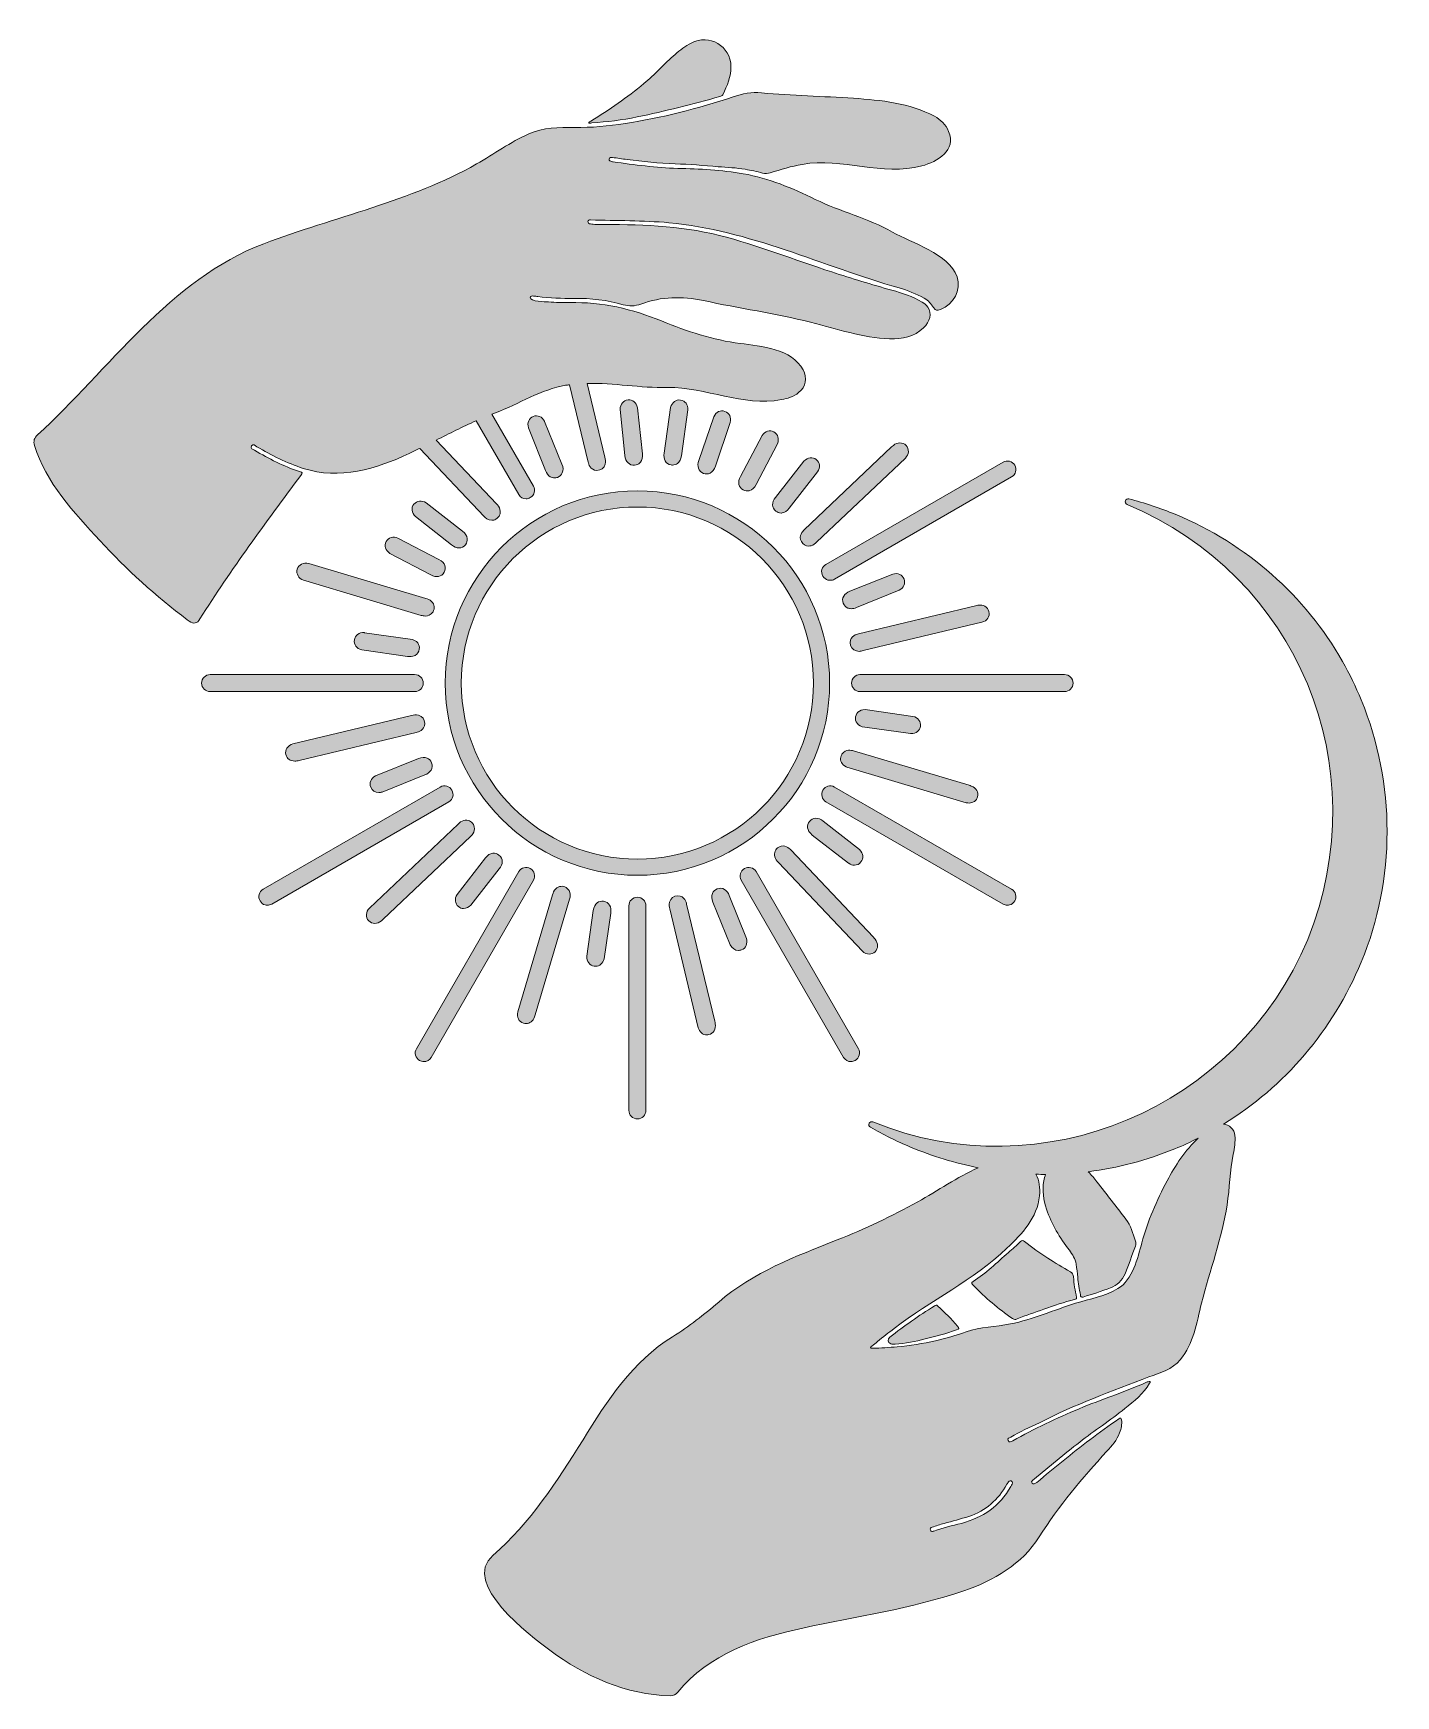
# Model space of a CAD drawing. Header units: inches. Extents: x 12.8 to 22.7, y -25.3 to -13.2.
import ezdxf

# ---------------------------------------------------------------- set-up
doc = ezdxf.new("R2010")
doc.units = ezdxf.units.IN
doc.header["$MEASUREMENT"] = 0
doc.layers.add('Layer 1', color=7, linetype='Continuous')

msp = doc.modelspace()

# ---------------------------------------------------------------- hatches: boundary and pattern name
at = {"layer": 'Layer 1', "true_color": 0xa16e58}
h = msp.add_hatch(color=35, dxfattribs=at)
h.dxf.hatch_style = 2
edge = h.paths.add_edge_path()
edge.add_spline(control_points=[(16.87, -13.853), (16.981, -13.845), (17.091, -13.832), (17.2, -13.809), (17.402, -13.767), (17.601, -13.718), (17.799, -13.661), (17.808, -13.659), (17.816, -13.657), (17.82, -13.648), (17.852, -13.583), (17.88, -13.518), (17.879, -13.444), (17.877, -13.297), (17.722, -13.203), (17.591, -13.274), (17.549, -13.297), (17.51, -13.325), (17.474, -13.356), (17.396, -13.423), (17.328, -13.502), (17.248, -13.568), (17.127, -13.667), (16.998, -13.759), (16.864, -13.839), (16.858, -13.843), (16.847, -13.848), (16.848, -13.852), (16.848, -13.855), (16.862, -13.854), (16.87, -13.853)], knot_values=[0, 0, 0, 0, 1, 1, 1, 2, 2, 2, 3, 3, 3, 4, 4, 4, 5, 5, 5, 6, 6, 6, 7, 7, 7, 8, 8, 8, 9, 9, 9, 10, 10, 10, 10], degree=3, periodic=1)
h = msp.add_hatch(color=35, dxfattribs=at)
h.dxf.hatch_style = 2
edge = h.paths.add_edge_path()
edge.add_spline(control_points=[(14.752, -16.379), (14.637, -16.341), (14.531, -16.286), (14.427, -16.225), (14.416, -16.218), (14.394, -16.212), (14.405, -16.193), (14.417, -16.174), (14.431, -16.192), (14.443, -16.199), (14.55, -16.262), (14.661, -16.317), (14.78, -16.356), (15.041, -16.441), (15.309, -16.36), (15.548, -16.248), (15.573, -16.236), (15.598, -16.223), (15.624, -16.211), (15.624, -16.211), (16.09, -16.704), (16.09, -16.704), (16.098, -16.712), (16.117, -16.732), (16.146, -16.732), (16.155, -16.732), (16.165, -16.73), (16.176, -16.724), (16.202, -16.708), (16.212, -16.684), (16.205, -16.654), (16.201, -16.635), (16.19, -16.624), (16.179, -16.613), (16.179, -16.613), (15.743, -16.152), (15.743, -16.152), (15.838, -16.103), (15.934, -16.055), (16.032, -16.011), (16.032, -16.011), (16.341, -16.546), (16.341, -16.546), (16.352, -16.566), (16.373, -16.577), (16.394, -16.577), (16.405, -16.577), (16.416, -16.574), (16.425, -16.568), (16.455, -16.551), (16.465, -16.513), (16.448, -16.484), (16.448, -16.484), (16.147, -15.963), (16.147, -15.963), (16.156, -15.96), (16.164, -15.956), (16.173, -15.953), (16.337, -15.891), (16.508, -15.782), (16.681, -15.754), (16.69, -15.752), (16.7, -15.752), (16.71, -15.75), (16.71, -15.75), (16.844, -16.31), (16.844, -16.31), (16.844, -16.31), (16.844, -16.31), (16.844, -16.31), (16.847, -16.324), (16.857, -16.368), (16.908, -16.371), (16.938, -16.37), (16.959, -16.354), (16.968, -16.325), (16.974, -16.307), (16.969, -16.291), (16.966, -16.276), (16.966, -16.276), (16.838, -15.741), (16.838, -15.741), (17.032, -15.736), (17.222, -15.774), (17.419, -15.77), (17.7, -15.766), (17.962, -15.911), (18.245, -15.858), (18.29, -15.85), (18.333, -15.837), (18.369, -15.807), (18.422, -15.764), (18.434, -15.702), (18.401, -15.641), (18.32, -15.491), (18.097, -15.47), (17.946, -15.451), (17.75, -15.426), (17.559, -15.363), (17.376, -15.288), (17.164, -15.201), (16.943, -15.149), (16.711, -15.155), (16.659, -15.156), (16.608, -15.154), (16.556, -15.15), (16.536, -15.148), (16.421, -15.148), (16.425, -15.118), (16.427, -15.106), (16.438, -15.106), (16.448, -15.107), (16.459, -15.108), (16.469, -15.109), (16.479, -15.111), (16.567, -15.122), (16.654, -15.125), (16.742, -15.124), (16.863, -15.123), (16.982, -15.136), (17.098, -15.17), (17.142, -15.183), (17.183, -15.181), (17.227, -15.165), (17.375, -15.111), (17.526, -15.107), (17.679, -15.14), (17.937, -15.196), (18.199, -15.233), (18.456, -15.297), (18.646, -15.344), (18.832, -15.41), (19.029, -15.418), (19.12, -15.421), (19.205, -15.402), (19.275, -15.337), (19.323, -15.292), (19.336, -15.235), (19.305, -15.187), (19.295, -15.171), (19.28, -15.162), (19.264, -15.152), (19.196, -15.11), (19.121, -15.086), (19.044, -15.065), (18.899, -15.023), (18.754, -14.981), (18.61, -14.933), (18.339, -14.844), (18.073, -14.738), (17.795, -14.668), (17.504, -14.594), (17.203, -14.589), (16.904, -14.588), (16.889, -14.588), (16.874, -14.587), (16.86, -14.585), (16.85, -14.584), (16.843, -14.579), (16.843, -14.568), (16.844, -14.557), (16.852, -14.555), (16.862, -14.555), (17.051, -14.562), (17.241, -14.559), (17.43, -14.576), (18.002, -14.627), (18.549, -14.893), (19.097, -15.048), (19.161, -15.067), (19.222, -15.091), (19.28, -15.123), (19.31, -15.139), (19.329, -15.164), (19.347, -15.191), (19.364, -15.214), (19.371, -15.216), (19.398, -15.205), (19.49, -15.168), (19.552, -15.065), (19.517, -14.967), (19.459, -14.802), (19.188, -14.722), (19.049, -14.644), (18.871, -14.543), (18.672, -14.496), (18.49, -14.407), (18.321, -14.324), (18.155, -14.254), (17.968, -14.221), (17.811, -14.194), (17.652, -14.186), (17.493, -14.182), (17.336, -14.177), (17.18, -14.156), (17.025, -14.135), (17.022, -14.134), (17.018, -14.134), (17.015, -14.133), (17.005, -14.13), (16.995, -14.127), (16.997, -14.114), (16.999, -14.102), (17.01, -14.102), (17.02, -14.103), (17.055, -14.108), (17.09, -14.113), (17.126, -14.118), (17.241, -14.133), (17.357, -14.145), (17.474, -14.149), (17.578, -14.152), (17.682, -14.161), (17.786, -14.17), (17.852, -14.176), (17.918, -14.177), (17.983, -14.189), (18.025, -14.197), (18.067, -14.204), (18.108, -14.216), (18.128, -14.222), (18.145, -14.22), (18.164, -14.214), (18.24, -14.19), (18.317, -14.167), (18.396, -14.153), (18.686, -14.101), (18.972, -14.242), (19.263, -14.164), (19.375, -14.134), (19.515, -14.05), (19.456, -13.914), (19.435, -13.865), (19.4, -13.829), (19.353, -13.804), (19.175, -13.709), (18.966, -13.688), (18.767, -13.674), (18.545, -13.659), (18.323, -13.656), (18.101, -13.635), (18.03, -13.628), (17.961, -13.641), (17.894, -13.664), (17.638, -13.747), (17.377, -13.817), (17.112, -13.857), (16.989, -13.876), (16.868, -13.887), (16.744, -13.886), (16.631, -13.884), (16.519, -13.885), (16.414, -13.932), (16.28, -13.991), (16.163, -14.078), (16.036, -14.15), (15.554, -14.422), (15.008, -14.533), (14.493, -14.728), (13.816, -14.984), (13.369, -15.644), (12.854, -16.113), (12.831, -16.134), (12.823, -16.159), (12.832, -16.191), (12.91, -16.454), (13.124, -16.681), (13.305, -16.879), (13.498, -17.089), (13.711, -17.281), (13.939, -17.453), (13.944, -17.457), (13.949, -17.46), (13.954, -17.463), (13.988, -17.485), (14.01, -17.481), (14.031, -17.447), (14.258, -17.087), (14.508, -16.749), (14.761, -16.407), (14.777, -16.386), (14.777, -16.387), (14.752, -16.379)], knot_values=[0, 0, 0, 0, 1, 1, 1, 2, 2, 2, 3, 3, 3, 4, 4, 4, 5, 5, 5, 6, 6, 6, 7, 7, 7, 8, 8, 8, 9, 9, 9, 10, 10, 10, 11, 11, 11, 12, 12, 12, 13, 13, 13, 14, 14, 14, 15, 15, 15, 16, 16, 16, 17, 17, 17, 18, 18, 18, 19, 19, 19, 20, 20, 20, 21, 21, 21, 22, 22, 22, 23, 23, 23, 24, 24, 24, 25, 25, 25, 26, 26, 26, 27, 27, 27, 28, 28, 28, 29, 29, 29, 30, 30, 30, 31, 31, 31, 32, 32, 32, 33, 33, 33, 34, 34, 34, 35, 35, 35, 36, 36, 36, 37, 37, 37, 38, 38, 38, 39, 39, 39, 40, 40, 40, 41, 41, 41, 42, 42, 42, 43, 43, 43, 44, 44, 44, 45, 45, 45, 46, 46, 46, 47, 47, 47, 48, 48, 48, 49, 49, 49, 50, 50, 50, 51, 51, 51, 52, 52, 52, 53, 53, 53, 54, 54, 54, 55, 55, 55, 56, 56, 56, 57, 57, 57, 58, 58, 58, 59, 59, 59, 60, 60, 60, 61, 61, 61, 62, 62, 62, 63, 63, 63, 64, 64, 64, 65, 65, 65, 66, 66, 66, 67, 67, 67, 68, 68, 68, 69, 69, 69, 70, 70, 70, 71, 71, 71, 72, 72, 72, 73, 73, 73, 74, 74, 74, 75, 75, 75, 76, 76, 76, 77, 77, 77, 78, 78, 78, 79, 79, 79, 80, 80, 80, 81, 81, 81, 82, 82, 82, 83, 83, 83, 84, 84, 84, 85, 85, 85, 86, 86, 86, 87, 87, 87, 88, 88, 88, 89, 89, 89, 90, 90, 90, 91, 91, 91, 92, 92, 92, 93, 93, 93, 94, 94, 94, 94], degree=3, periodic=1)
h = msp.add_hatch(color=35, dxfattribs=at)
h.dxf.hatch_style = 2
edge = h.paths.add_edge_path()
edge.add_spline(control_points=[(17.181, -16.332), (17.196, -16.331), (17.209, -16.325), (17.218, -16.316), (17.22, -16.314), (17.222, -16.313), (17.223, -16.311), (17.235, -16.296), (17.24, -16.275), (17.237, -16.25), (17.237, -16.25), (17.201, -15.917), (17.201, -15.917), (17.194, -15.879), (17.166, -15.857), (17.133, -15.86), (17.099, -15.863), (17.077, -15.89), (17.076, -15.93), (17.076, -15.93), (17.11, -16.262), (17.11, -16.262), (17.115, -16.309), (17.143, -16.336), (17.181, -16.332)], knot_values=[0, 0, 0, 0, 1, 1, 1, 2, 2, 2, 3, 3, 3, 4, 4, 4, 5, 5, 5, 6, 6, 6, 7, 7, 7, 8, 8, 8, 8], degree=3, periodic=1)
h = msp.add_hatch(color=35, dxfattribs=at)
h.dxf.hatch_style = 2
edge = h.paths.add_edge_path()
edge.add_spline(control_points=[(17.446, -16.331), (17.45, -16.332), (17.453, -16.332), (17.456, -16.332), (17.47, -16.332), (17.482, -16.328), (17.492, -16.32), (17.507, -16.309), (17.517, -16.29), (17.521, -16.265), (17.521, -16.265), (17.567, -15.933), (17.567, -15.933), (17.568, -15.895), (17.547, -15.866), (17.514, -15.861), (17.48, -15.856), (17.452, -15.877), (17.442, -15.915), (17.442, -15.915), (17.394, -16.246), (17.394, -16.246), (17.391, -16.267), (17.394, -16.287), (17.402, -16.302), (17.411, -16.318), (17.427, -16.329), (17.446, -16.331)], knot_values=[0, 0, 0, 0, 1, 1, 1, 2, 2, 2, 3, 3, 3, 4, 4, 4, 5, 5, 5, 6, 6, 6, 7, 7, 7, 8, 8, 8, 9, 9, 9, 9], degree=3, periodic=1)
h = msp.add_hatch(color=35, dxfattribs=at)
h.dxf.hatch_style = 2
edge = h.paths.add_edge_path()
edge.add_spline(control_points=[(16.6, -16.425), (16.607, -16.425), (16.615, -16.424), (16.623, -16.421), (16.639, -16.414), (16.651, -16.403), (16.657, -16.388), (16.665, -16.371), (16.664, -16.349), (16.654, -16.326), (16.654, -16.326), (16.529, -16.016), (16.529, -16.016), (16.529, -16.016), (16.528, -16.015), (16.528, -16.015), (16.511, -15.982), (16.478, -15.967), (16.446, -15.98), (16.415, -15.992), (16.401, -16.024), (16.411, -16.062), (16.411, -16.062), (16.535, -16.372), (16.535, -16.372), (16.543, -16.393), (16.556, -16.408), (16.57, -16.417), (16.579, -16.422), (16.589, -16.425), (16.6, -16.425)], knot_values=[0, 0, 0, 0, 1, 1, 1, 2, 2, 2, 3, 3, 3, 4, 4, 4, 5, 5, 5, 6, 6, 6, 7, 7, 7, 8, 8, 8, 9, 9, 9, 10, 10, 10, 10], degree=3, periodic=1)
h = msp.add_hatch(color=35, dxfattribs=at)
h.dxf.hatch_style = 2
edge = h.paths.add_edge_path()
edge.add_spline(control_points=[(17.681, -16.392), (17.688, -16.394), (17.695, -16.396), (17.702, -16.396), (17.711, -16.396), (17.72, -16.394), (17.728, -16.39), (17.745, -16.381), (17.758, -16.364), (17.766, -16.34), (17.766, -16.34), (17.874, -16.023), (17.874, -16.023), (17.883, -15.986), (17.867, -15.954), (17.835, -15.943), (17.803, -15.931), (17.772, -15.946), (17.755, -15.983), (17.755, -15.983), (17.646, -16.298), (17.646, -16.298), (17.639, -16.319), (17.638, -16.339), (17.643, -16.355), (17.649, -16.372), (17.663, -16.386), (17.681, -16.392)], knot_values=[0, 0, 0, 0, 1, 1, 1, 2, 2, 2, 3, 3, 3, 4, 4, 4, 5, 5, 5, 6, 6, 6, 7, 7, 7, 8, 8, 8, 9, 9, 9, 9], degree=3, periodic=1)
h = msp.add_hatch(color=35, dxfattribs=at)
h.dxf.hatch_style = 2
edge = h.paths.add_edge_path()
edge.add_spline(control_points=[(18.19, -16.092), (18.16, -16.076), (18.127, -16.086), (18.104, -16.119), (18.104, -16.119), (17.948, -16.414), (17.948, -16.414), (17.926, -16.456), (17.934, -16.494), (17.968, -16.512), (17.981, -16.519), (17.995, -16.521), (18.008, -16.519), (18.01, -16.519), (18.013, -16.518), (18.015, -16.517), (18.033, -16.512), (18.049, -16.497), (18.061, -16.474), (18.061, -16.474), (18.216, -16.178), (18.216, -16.178), (18.23, -16.143), (18.22, -16.108), (18.19, -16.092)], knot_values=[0, 0, 0, 0, 1, 1, 1, 2, 2, 2, 3, 3, 3, 4, 4, 4, 5, 5, 5, 6, 6, 6, 7, 7, 7, 8, 8, 8, 8], degree=3, periodic=1)
h = msp.add_hatch(color=35, dxfattribs=at)
h.dxf.hatch_style = 2
edge = h.paths.add_edge_path()
edge.add_spline(control_points=[(18.389, -16.887), (18.402, -16.908), (18.419, -16.919), (18.442, -16.919), (18.447, -16.919), (18.453, -16.918), (18.459, -16.917), (18.478, -16.912), (18.49, -16.901), (18.5, -16.89), (18.5, -16.89), (19.143, -16.282), (19.143, -16.282), (19.17, -16.254), (19.172, -16.216), (19.148, -16.19), (19.123, -16.165), (19.086, -16.165), (19.056, -16.19), (19.056, -16.19), (19.056, -16.19), (19.056, -16.19), (19.052, -16.194), (19.047, -16.197), (19.043, -16.201), (19.043, -16.201), (18.41, -16.802), (18.41, -16.802), (18.399, -16.812), (18.366, -16.843), (18.389, -16.887)], knot_values=[0, 0, 0, 0, 1, 1, 1, 2, 2, 2, 3, 3, 3, 4, 4, 4, 5, 5, 5, 6, 6, 6, 7, 7, 7, 8, 8, 8, 9, 9, 9, 10, 10, 10, 10], degree=3, periodic=1)
h = msp.add_hatch(color=35, dxfattribs=at)
h.dxf.hatch_style = 2
edge = h.paths.add_edge_path()
edge.add_spline(control_points=[(18.408, -16.303), (18.408, -16.303), (18.202, -16.566), (18.202, -16.566), (18.173, -16.603), (18.173, -16.642), (18.204, -16.666), (18.215, -16.675), (18.228, -16.68), (18.242, -16.68), (18.244, -16.68), (18.246, -16.679), (18.249, -16.679), (18.268, -16.677), (18.286, -16.665), (18.301, -16.645), (18.301, -16.645), (18.507, -16.381), (18.507, -16.381), (18.528, -16.349), (18.524, -16.313), (18.497, -16.292), (18.471, -16.271), (18.436, -16.275), (18.408, -16.303)], knot_values=[0, 0, 0, 0, 1, 1, 1, 2, 2, 2, 3, 3, 3, 4, 4, 4, 5, 5, 5, 6, 6, 6, 7, 7, 7, 8, 8, 8, 8], degree=3, periodic=1)
h = msp.add_hatch(color=35, dxfattribs=at)
h.dxf.hatch_style = 2
edge = h.paths.add_edge_path()
edge.add_spline(control_points=[(18.538, -17.089), (18.534, -17.105), (18.536, -17.122), (18.545, -17.136), (18.553, -17.151), (18.566, -17.161), (18.582, -17.165), (18.588, -17.167), (18.593, -17.167), (18.598, -17.167), (18.609, -17.167), (18.62, -17.165), (18.629, -17.159), (18.629, -17.159), (19.913, -16.418), (19.913, -16.418), (19.942, -16.401), (19.953, -16.363), (19.935, -16.333), (19.918, -16.304), (19.88, -16.294), (19.851, -16.311), (19.851, -16.311), (18.567, -17.052), (18.567, -17.052), (18.553, -17.06), (18.543, -17.073), (18.538, -17.089)], knot_values=[0, 0, 0, 0, 1, 1, 1, 2, 2, 2, 3, 3, 3, 4, 4, 4, 5, 5, 5, 6, 6, 6, 7, 7, 7, 8, 8, 8, 9, 9, 9, 9], degree=3, periodic=1)
h = msp.add_hatch(color=35, dxfattribs=at)
h.dxf.hatch_style = 2
edge = h.paths.add_edge_path()
edge.add_spline(control_points=[(15.907, -16.933), (15.908, -16.933), (15.908, -16.933), (15.908, -16.933), (15.926, -16.933), (15.943, -16.924), (15.955, -16.909), (15.965, -16.896), (15.97, -16.88), (15.968, -16.864), (15.966, -16.845), (15.954, -16.827), (15.934, -16.812), (15.934, -16.812), (15.67, -16.606), (15.67, -16.606), (15.638, -16.585), (15.602, -16.589), (15.581, -16.616), (15.56, -16.642), (15.564, -16.677), (15.592, -16.705), (15.592, -16.705), (15.854, -16.911), (15.854, -16.911), (15.872, -16.925), (15.89, -16.932), (15.907, -16.933)], knot_values=[0, 0, 0, 0, 1, 1, 1, 2, 2, 2, 3, 3, 3, 4, 4, 4, 5, 5, 5, 6, 6, 6, 7, 7, 7, 8, 8, 8, 9, 9, 9, 9], degree=3, periodic=1)
h = msp.add_hatch(color=35, dxfattribs=at)
h.dxf.hatch_style = 2
edge = h.paths.add_edge_path()
edge.add_spline(control_points=[(18.594, -17.912), (18.594, -17.144), (17.969, -16.519), (17.201, -16.519), (16.433, -16.519), (15.808, -17.144), (15.808, -17.912), (15.808, -18.68), (16.433, -19.305), (17.201, -19.305), (17.969, -19.305), (18.594, -18.68), (18.594, -17.912)], knot_values=[0, 0, 0, 0, 1, 1, 1, 2, 2, 2, 3, 3, 3, 4, 4, 4, 4], degree=3, periodic=1)
edge = h.paths.add_edge_path()
edge.add_spline(control_points=[(17.201, -19.188), (16.497, -19.188), (15.925, -18.616), (15.925, -17.912), (15.925, -17.208), (16.497, -16.636), (17.201, -16.636), (17.905, -16.636), (18.477, -17.208), (18.477, -17.912), (18.477, -18.616), (17.905, -19.188), (17.201, -19.188)], knot_values=[0, 0, 0, 0, 1, 1, 1, 2, 2, 2, 3, 3, 3, 4, 4, 4, 4], degree=3, periodic=1)
h = msp.add_hatch(color=35, dxfattribs=at)
h.dxf.hatch_style = 2
edge = h.paths.add_edge_path()
edge.add_spline(control_points=[(22.446, -18.034), (22.406, -17.938), (22.361, -17.845), (22.31, -17.755), (22.039, -17.278), (21.618, -16.905), (21.099, -16.689), (20.989, -16.644), (20.876, -16.606), (20.762, -16.577), (20.751, -16.575), (20.741, -16.581), (20.737, -16.591), (20.734, -16.601), (20.739, -16.612), (20.749, -16.617), (21.985, -17.134), (22.561, -18.518), (22.059, -19.769), (21.546, -20.997), (20.132, -21.59), (18.907, -21.092), (18.897, -21.088), (18.885, -21.093), (18.88, -21.102), (18.876, -21.112), (18.879, -21.124), (18.889, -21.13), (18.982, -21.184), (19.08, -21.232), (19.18, -21.274), (19.34, -21.341), (19.505, -21.391), (19.671, -21.424), (19.518, -21.493), (19.379, -21.59), (19.232, -21.671), (19.044, -21.774), (18.85, -21.868), (18.649, -21.947), (18.348, -22.066), (18.039, -22.182), (17.79, -22.397), (17.684, -22.489), (17.575, -22.575), (17.456, -22.649), (17.168, -22.826), (16.981, -23.113), (16.807, -23.395), (16.619, -23.699), (16.425, -23.995), (16.154, -24.233), (15.92, -24.437), (16.425, -24.816), (16.567, -24.921), (16.819, -25.108), (17.12, -25.244), (17.438, -25.25), (17.463, -25.25), (17.479, -25.242), (17.494, -25.224), (17.717, -24.947), (18.064, -24.832), (18.399, -24.76), (18.792, -24.676), (19.184, -24.621), (19.566, -24.49), (19.783, -24.415), (19.987, -24.298), (20.113, -24.099), (20.254, -23.875), (20.425, -23.672), (20.603, -23.479), (20.64, -23.439), (20.675, -23.397), (20.695, -23.344), (20.707, -23.314), (20.714, -23.284), (20.709, -23.251), (20.707, -23.238), (20.703, -23.232), (20.689, -23.243), (20.619, -23.294), (20.548, -23.343), (20.479, -23.395), (20.348, -23.494), (20.222, -23.6), (20.095, -23.704), (20.09, -23.708), (20.084, -23.712), (20.077, -23.715), (20.071, -23.717), (20.065, -23.715), (20.061, -23.71), (20.056, -23.704), (20.057, -23.698), (20.062, -23.693), (20.066, -23.688), (20.07, -23.684), (20.075, -23.68), (20.185, -23.591), (20.294, -23.499), (20.406, -23.412), (20.514, -23.329), (20.627, -23.254), (20.733, -23.169), (20.799, -23.115), (20.871, -23.062), (20.912, -22.986), (20.914, -22.982), (20.918, -22.976), (20.917, -22.974), (20.913, -22.969), (20.907, -22.973), (20.902, -22.975), (20.898, -22.976), (20.894, -22.977), (20.89, -22.979), (20.73, -23.05), (20.564, -23.103), (20.403, -23.17), (20.238, -23.239), (20.076, -23.316), (19.921, -23.403), (19.909, -23.41), (19.895, -23.419), (19.887, -23.401), (19.879, -23.384), (19.896, -23.382), (19.906, -23.376), (19.972, -23.335), (20.045, -23.307), (20.114, -23.272), (20.369, -23.14), (20.64, -23.043), (20.908, -22.94), (20.992, -22.908), (21.076, -22.887), (21.135, -22.815), (21.23, -22.701), (21.254, -22.545), (21.289, -22.406), (21.349, -22.168), (21.436, -21.934), (21.474, -21.693), (21.494, -21.571), (21.493, -21.446), (21.519, -21.325), (21.528, -21.281), (21.535, -21.237), (21.531, -21.191), (21.526, -21.145), (21.49, -21.112), (21.447, -21.108), (21.891, -20.837), (22.239, -20.431), (22.446, -19.934), (22.696, -19.334), (22.696, -18.641), (22.446, -18.034)], knot_values=[0, 0, 0, 0, 1, 1, 1, 2, 2, 2, 3, 3, 3, 4, 4, 4, 5, 5, 5, 6, 6, 6, 7, 7, 7, 8, 8, 8, 9, 9, 9, 10, 10, 10, 11, 11, 11, 12, 12, 12, 13, 13, 13, 14, 14, 14, 15, 15, 15, 16, 16, 16, 17, 17, 17, 18, 18, 18, 19, 19, 19, 20, 20, 20, 21, 21, 21, 22, 22, 22, 23, 23, 23, 24, 24, 24, 25, 25, 25, 26, 26, 26, 27, 27, 27, 28, 28, 28, 29, 29, 29, 30, 30, 30, 31, 31, 31, 32, 32, 32, 33, 33, 33, 34, 34, 34, 35, 35, 35, 36, 36, 36, 37, 37, 37, 38, 38, 38, 39, 39, 39, 40, 40, 40, 41, 41, 41, 42, 42, 42, 43, 43, 43, 44, 44, 44, 45, 45, 45, 46, 46, 46, 47, 47, 47, 48, 48, 48, 49, 49, 49, 50, 50, 50, 51, 51, 51, 52, 52, 52, 53, 53, 53, 53], degree=3, periodic=1)
edge = h.paths.add_edge_path()
edge.add_spline(control_points=[(19.886, -23.707), (19.891, -23.697), (19.898, -23.687), (19.91, -23.694), (19.925, -23.702), (19.917, -23.714), (19.911, -23.724), (19.91, -23.727), (19.908, -23.73), (19.906, -23.733), (19.828, -23.877), (19.704, -23.96), (19.549, -24.001), (19.482, -24.019), (19.415, -24.032), (19.35, -24.057), (19.347, -24.058), (19.344, -24.059), (19.34, -24.06), (19.333, -24.06), (19.326, -24.058), (19.324, -24.049), (19.321, -24.039), (19.327, -24.032), (19.336, -24.029), (19.365, -24.02), (19.394, -24.009), (19.424, -24.001), (19.484, -23.985), (19.543, -23.97), (19.602, -23.951), (19.726, -23.91), (19.815, -23.83), (19.879, -23.718), (19.881, -23.715), (19.883, -23.711), (19.886, -23.707)], knot_values=[0, 0, 0, 0, 1, 1, 1, 2, 2, 2, 3, 3, 3, 4, 4, 4, 5, 5, 5, 6, 6, 6, 7, 7, 7, 8, 8, 8, 9, 9, 9, 10, 10, 10, 11, 11, 11, 12, 12, 12, 12], degree=3, periodic=1)
edge = h.paths.add_edge_path()
edge.add_spline(control_points=[(21.04, -21.518), (20.963, -21.662), (20.899, -21.811), (20.856, -21.969), (20.826, -22.081), (20.79, -22.234), (20.683, -22.3), (20.593, -22.356), (20.477, -22.375), (20.376, -22.406), (20.219, -22.455), (20.066, -22.524), (19.904, -22.556), (19.795, -22.578), (19.688, -22.576), (19.583, -22.614), (19.51, -22.639), (19.436, -22.661), (19.362, -22.678), (19.27, -22.699), (19.177, -22.713), (19.083, -22.722), (19.024, -22.727), (18.965, -22.73), (18.906, -22.732), (18.9, -22.732), (18.889, -22.731), (18.889, -22.727), (18.888, -22.725), (18.894, -22.719), (18.899, -22.716), (18.918, -22.703), (18.928, -22.695), (18.941, -22.684), (18.98, -22.651), (19.021, -22.62), (19.062, -22.589), (19.328, -22.383), (19.635, -22.241), (19.879, -22.007), (19.989, -21.902), (20.099, -21.787), (20.115, -21.628), (20.12, -21.571), (20.113, -21.518), (20.089, -21.471), (20.113, -21.472), (20.136, -21.472), (20.159, -21.472), (20.153, -21.487), (20.148, -21.502), (20.145, -21.519), (20.133, -21.589), (20.144, -21.658), (20.166, -21.725), (20.203, -21.834), (20.261, -21.932), (20.331, -22.022), (20.354, -22.052), (20.375, -22.084), (20.38, -22.123), (20.385, -22.155), (20.391, -22.186), (20.392, -22.218), (20.395, -22.261), (20.404, -22.303), (20.411, -22.346), (20.413, -22.358), (20.415, -22.366), (20.431, -22.361), (20.498, -22.341), (20.564, -22.319), (20.629, -22.294), (20.678, -22.275), (20.713, -22.242), (20.735, -22.192), (20.763, -22.126), (20.784, -22.058), (20.81, -21.992), (20.815, -21.98), (20.815, -21.967), (20.811, -21.955), (20.792, -21.9), (20.776, -21.843), (20.74, -21.796), (20.672, -21.705), (20.601, -21.616), (20.531, -21.526), (20.511, -21.5), (20.49, -21.476), (20.468, -21.453), (20.682, -21.425), (20.892, -21.371), (21.095, -21.287), (21.153, -21.264), (21.209, -21.237), (21.264, -21.209), (21.171, -21.296), (21.099, -21.409), (21.04, -21.518)], knot_values=[0, 0, 0, 0, 1, 1, 1, 2, 2, 2, 3, 3, 3, 4, 4, 4, 5, 5, 5, 6, 6, 6, 7, 7, 7, 8, 8, 8, 9, 9, 9, 10, 10, 10, 11, 11, 11, 12, 12, 12, 13, 13, 13, 14, 14, 14, 15, 15, 15, 16, 16, 16, 17, 17, 17, 18, 18, 18, 19, 19, 19, 20, 20, 20, 21, 21, 21, 22, 22, 22, 23, 23, 23, 24, 24, 24, 25, 25, 25, 26, 26, 26, 27, 27, 27, 28, 28, 28, 29, 29, 29, 30, 30, 30, 31, 31, 31, 32, 32, 32, 33, 33, 33, 33], degree=3, periodic=1)
h = msp.add_hatch(color=35, dxfattribs=at)
h.dxf.hatch_style = 2
edge = h.paths.add_edge_path()
edge.add_spline(control_points=[(15.76, -17.139), (15.777, -17.136), (15.792, -17.125), (15.801, -17.108), (15.809, -17.093), (15.811, -17.077), (15.806, -17.061), (15.8, -17.043), (15.786, -17.027), (15.763, -17.016), (15.763, -17.016), (15.466, -16.861), (15.466, -16.861), (15.431, -16.847), (15.397, -16.857), (15.381, -16.887), (15.365, -16.917), (15.375, -16.95), (15.408, -16.972), (15.408, -16.972), (15.703, -17.128), (15.703, -17.128), (15.723, -17.138), (15.742, -17.142), (15.759, -17.139), (15.759, -17.139), (15.759, -17.139), (15.76, -17.139)], knot_values=[0, 0, 0, 0, 1, 1, 1, 2, 2, 2, 3, 3, 3, 4, 4, 4, 5, 5, 5, 6, 6, 6, 7, 7, 7, 8, 8, 8, 9, 9, 9, 9], degree=3, periodic=1)
h = msp.add_hatch(color=35, dxfattribs=at)
h.dxf.hatch_style = 2
edge = h.paths.add_edge_path()
edge.add_spline(control_points=[(15.72, -17.395), (15.734, -17.369), (15.731, -17.343), (15.71, -17.32), (15.697, -17.306), (15.681, -17.302), (15.667, -17.298), (15.667, -17.298), (14.819, -17.046), (14.819, -17.046), (14.781, -17.036), (14.746, -17.053), (14.736, -17.087), (14.727, -17.121), (14.745, -17.153), (14.782, -17.167), (14.787, -17.169), (14.793, -17.17), (14.798, -17.172), (14.798, -17.172), (15.635, -17.421), (15.635, -17.421), (15.641, -17.423), (15.652, -17.426), (15.666, -17.426), (15.683, -17.426), (15.704, -17.42), (15.719, -17.397), (15.719, -17.397), (15.72, -17.395), (15.72, -17.395)], knot_values=[0, 0, 0, 0, 1, 1, 1, 2, 2, 2, 3, 3, 3, 4, 4, 4, 5, 5, 5, 6, 6, 6, 7, 7, 7, 8, 8, 8, 9, 9, 9, 10, 10, 10, 10], degree=3, periodic=1)
h = msp.add_hatch(color=35, dxfattribs=at)
h.dxf.hatch_style = 2
edge = h.paths.add_edge_path()
edge.add_spline(control_points=[(19.051, -17.122), (19.051, -17.122), (18.741, -17.246), (18.741, -17.246), (18.72, -17.255), (18.705, -17.267), (18.696, -17.281), (18.687, -17.297), (18.685, -17.316), (18.693, -17.334), (18.699, -17.35), (18.71, -17.362), (18.725, -17.368), (18.733, -17.371), (18.741, -17.373), (18.75, -17.373), (18.762, -17.373), (18.774, -17.37), (18.788, -17.365), (18.788, -17.365), (19.098, -17.239), (19.098, -17.239), (19.131, -17.222), (19.146, -17.189), (19.133, -17.158), (19.121, -17.126), (19.089, -17.112), (19.051, -17.122)], knot_values=[0, 0, 0, 0, 1, 1, 1, 2, 2, 2, 3, 3, 3, 4, 4, 4, 5, 5, 5, 6, 6, 6, 7, 7, 7, 8, 8, 8, 9, 9, 9, 9], degree=3, periodic=1)
h = msp.add_hatch(color=35, dxfattribs=at)
h.dxf.hatch_style = 2
edge = h.paths.add_edge_path()
edge.add_spline(control_points=[(18.742, -17.619), (18.743, -17.649), (18.759, -17.67), (18.788, -17.679), (18.795, -17.681), (18.801, -17.682), (18.807, -17.682), (18.817, -17.682), (18.827, -17.679), (18.837, -17.677), (18.837, -17.677), (19.697, -17.471), (19.697, -17.471), (19.735, -17.461), (19.757, -17.429), (19.748, -17.394), (19.739, -17.36), (19.708, -17.341), (19.669, -17.348), (19.663, -17.349), (19.657, -17.35), (19.652, -17.352), (19.652, -17.352), (18.803, -17.555), (18.803, -17.555), (18.789, -17.558), (18.745, -17.569), (18.742, -17.619)], knot_values=[0, 0, 0, 0, 1, 1, 1, 2, 2, 2, 3, 3, 3, 4, 4, 4, 5, 5, 5, 6, 6, 6, 7, 7, 7, 8, 8, 8, 9, 9, 9, 9], degree=3, periodic=1)
h = msp.add_hatch(color=35, dxfattribs=at)
h.dxf.hatch_style = 2
edge = h.paths.add_edge_path()
edge.add_spline(control_points=[(15.223, -17.547), (15.223, -17.547), (15.222, -17.546), (15.222, -17.546), (15.184, -17.544), (15.155, -17.566), (15.15, -17.599), (15.145, -17.633), (15.166, -17.661), (15.204, -17.671), (15.204, -17.671), (15.534, -17.719), (15.534, -17.719), (15.54, -17.72), (15.546, -17.72), (15.552, -17.72), (15.567, -17.72), (15.58, -17.717), (15.591, -17.711), (15.607, -17.702), (15.617, -17.686), (15.62, -17.667), (15.623, -17.65), (15.619, -17.634), (15.609, -17.621), (15.598, -17.606), (15.578, -17.596), (15.554, -17.593), (15.554, -17.593), (15.223, -17.547), (15.223, -17.547)], knot_values=[0, 0, 0, 0, 1, 1, 1, 2, 2, 2, 3, 3, 3, 4, 4, 4, 5, 5, 5, 6, 6, 6, 7, 7, 7, 8, 8, 8, 9, 9, 9, 10, 10, 10, 10], degree=3, periodic=1)
h = msp.add_hatch(color=35, dxfattribs=at)
h.dxf.hatch_style = 2
edge = h.paths.add_edge_path()
edge.add_spline(control_points=[(15.649, -17.912), (15.649, -17.878), (15.622, -17.85), (15.587, -17.85), (15.587, -17.85), (14.105, -17.85), (14.105, -17.85), (14.071, -17.85), (14.043, -17.878), (14.043, -17.912), (14.043, -17.946), (14.071, -17.974), (14.105, -17.974), (14.105, -17.974), (15.587, -17.974), (15.587, -17.974), (15.622, -17.974), (15.649, -17.946), (15.649, -17.912)], knot_values=[0, 0, 0, 0, 1, 1, 1, 2, 2, 2, 3, 3, 3, 4, 4, 4, 5, 5, 5, 6, 6, 6, 6], degree=3, periodic=1)
h = msp.add_hatch(color=35, dxfattribs=at)
h.dxf.hatch_style = 2
edge = h.paths.add_edge_path()
edge.add_spline(control_points=[(18.753, -17.912), (18.753, -17.946), (18.78, -17.974), (18.814, -17.974), (18.814, -17.974), (20.296, -17.974), (20.296, -17.974), (20.331, -17.974), (20.358, -17.946), (20.358, -17.912), (20.358, -17.878), (20.331, -17.85), (20.296, -17.85), (20.296, -17.85), (18.814, -17.85), (18.814, -17.85), (18.78, -17.85), (18.753, -17.878), (18.753, -17.912)], knot_values=[0, 0, 0, 0, 1, 1, 1, 2, 2, 2, 3, 3, 3, 4, 4, 4, 5, 5, 5, 6, 6, 6, 6], degree=3, periodic=1)
h = msp.add_hatch(color=35, dxfattribs=at)
h.dxf.hatch_style = 2
edge = h.paths.add_edge_path()
edge.add_spline(control_points=[(15.66, -18.205), (15.659, -18.175), (15.643, -18.154), (15.614, -18.145), (15.596, -18.139), (15.579, -18.144), (15.565, -18.148), (15.565, -18.148), (14.705, -18.353), (14.705, -18.353), (14.667, -18.363), (14.645, -18.396), (14.654, -18.43), (14.661, -18.46), (14.686, -18.477), (14.718, -18.477), (14.723, -18.477), (14.728, -18.477), (14.733, -18.476), (14.739, -18.475), (14.745, -18.474), (14.75, -18.473), (14.75, -18.473), (15.599, -18.27), (15.599, -18.27), (15.613, -18.266), (15.657, -18.256), (15.66, -18.205)], knot_values=[0, 0, 0, 0, 1, 1, 1, 2, 2, 2, 3, 3, 3, 4, 4, 4, 5, 5, 5, 6, 6, 6, 7, 7, 7, 8, 8, 8, 9, 9, 9, 9], degree=3, periodic=1)
h = msp.add_hatch(color=35, dxfattribs=at)
h.dxf.hatch_style = 2
edge = h.paths.add_edge_path()
edge.add_spline(control_points=[(19.179, -18.278), (19.179, -18.278), (19.18, -18.278), (19.18, -18.278), (19.182, -18.278), (19.183, -18.278), (19.185, -18.278), (19.22, -18.278), (19.247, -18.257), (19.252, -18.225), (19.257, -18.191), (19.236, -18.163), (19.198, -18.153), (19.198, -18.153), (18.868, -18.105), (18.868, -18.105), (18.821, -18.099), (18.787, -18.119), (18.782, -18.157), (18.779, -18.174), (18.783, -18.19), (18.793, -18.203), (18.804, -18.218), (18.823, -18.228), (18.848, -18.232), (18.848, -18.232), (19.179, -18.278), (19.179, -18.278)], knot_values=[0, 0, 0, 0, 1, 1, 1, 2, 2, 2, 3, 3, 3, 4, 4, 4, 5, 5, 5, 6, 6, 6, 7, 7, 7, 8, 8, 8, 9, 9, 9, 9], degree=3, periodic=1)
h = msp.add_hatch(color=35, dxfattribs=at)
h.dxf.hatch_style = 2
edge = h.paths.add_edge_path()
edge.add_spline(control_points=[(18.682, -18.429), (18.668, -18.455), (18.671, -18.481), (18.692, -18.504), (18.705, -18.518), (18.721, -18.522), (18.735, -18.526), (18.735, -18.526), (19.583, -18.779), (19.583, -18.779), (19.591, -18.781), (19.598, -18.781), (19.604, -18.781), (19.633, -18.781), (19.658, -18.765), (19.666, -18.737), (19.675, -18.703), (19.657, -18.671), (19.62, -18.658), (19.615, -18.656), (19.609, -18.654), (19.604, -18.652), (19.604, -18.652), (18.767, -18.403), (18.767, -18.403), (18.753, -18.399), (18.71, -18.387), (18.683, -18.428), (18.683, -18.428), (18.682, -18.429), (18.682, -18.429)], knot_values=[0, 0, 0, 0, 1, 1, 1, 2, 2, 2, 3, 3, 3, 4, 4, 4, 5, 5, 5, 6, 6, 6, 7, 7, 7, 8, 8, 8, 9, 9, 9, 10, 10, 10, 10], degree=3, periodic=1)
h = msp.add_hatch(color=35, dxfattribs=at)
h.dxf.hatch_style = 2
edge = h.paths.add_edge_path()
edge.add_spline(control_points=[(15.327, -18.705), (15.334, -18.705), (15.343, -18.704), (15.351, -18.702), (15.351, -18.702), (15.661, -18.578), (15.661, -18.578), (15.682, -18.57), (15.697, -18.557), (15.706, -18.543), (15.715, -18.527), (15.717, -18.508), (15.709, -18.49), (15.703, -18.474), (15.692, -18.462), (15.677, -18.456), (15.659, -18.448), (15.638, -18.45), (15.614, -18.459), (15.614, -18.459), (15.304, -18.585), (15.304, -18.585), (15.27, -18.602), (15.256, -18.635), (15.269, -18.667), (15.278, -18.691), (15.3, -18.705), (15.327, -18.705)], knot_values=[0, 0, 0, 0, 1, 1, 1, 2, 2, 2, 3, 3, 3, 4, 4, 4, 5, 5, 5, 6, 6, 6, 7, 7, 7, 8, 8, 8, 9, 9, 9, 9], degree=3, periodic=1)
h = msp.add_hatch(color=35, dxfattribs=at)
h.dxf.hatch_style = 2
edge = h.paths.add_edge_path()
edge.add_spline(control_points=[(15.857, -18.688), (15.84, -18.658), (15.802, -18.648), (15.773, -18.665), (15.773, -18.665), (14.489, -19.406), (14.489, -19.406), (14.46, -19.423), (14.449, -19.461), (14.467, -19.491), (14.475, -19.505), (14.488, -19.515), (14.504, -19.52), (14.509, -19.521), (14.515, -19.522), (14.52, -19.522), (14.531, -19.522), (14.542, -19.519), (14.551, -19.514), (14.551, -19.514), (15.835, -18.773), (15.835, -18.773), (15.864, -18.755), (15.874, -18.717), (15.857, -18.688)], knot_values=[0, 0, 0, 0, 1, 1, 1, 2, 2, 2, 3, 3, 3, 4, 4, 4, 5, 5, 5, 6, 6, 6, 7, 7, 7, 8, 8, 8, 8], degree=3, periodic=1)
h = msp.add_hatch(color=35, dxfattribs=at)
h.dxf.hatch_style = 2
edge = h.paths.add_edge_path()
edge.add_spline(control_points=[(19.882, -19.522), (19.887, -19.522), (19.892, -19.521), (19.898, -19.52), (19.914, -19.515), (19.927, -19.505), (19.935, -19.491), (19.953, -19.461), (19.942, -19.423), (19.913, -19.406), (19.913, -19.406), (18.629, -18.665), (18.629, -18.665), (18.615, -18.657), (18.598, -18.655), (18.582, -18.659), (18.566, -18.663), (18.553, -18.674), (18.545, -18.688), (18.528, -18.717), (18.538, -18.755), (18.567, -18.773), (18.567, -18.773), (19.851, -19.514), (19.851, -19.514), (19.86, -19.519), (19.871, -19.522), (19.882, -19.522)], knot_values=[0, 0, 0, 0, 1, 1, 1, 2, 2, 2, 3, 3, 3, 4, 4, 4, 5, 5, 5, 6, 6, 6, 7, 7, 7, 8, 8, 8, 9, 9, 9, 9], degree=3, periodic=1)
h = msp.add_hatch(color=35, dxfattribs=at)
h.dxf.hatch_style = 2
edge = h.paths.add_edge_path()
edge.add_spline(control_points=[(16.013, -18.937), (15.997, -18.911), (15.973, -18.901), (15.943, -18.908), (15.924, -18.912), (15.913, -18.923), (15.902, -18.934), (15.902, -18.934), (15.259, -19.542), (15.259, -19.542), (15.232, -19.57), (15.23, -19.609), (15.254, -19.634), (15.266, -19.647), (15.282, -19.653), (15.298, -19.653), (15.314, -19.653), (15.331, -19.647), (15.346, -19.634), (15.346, -19.634), (15.346, -19.634), (15.346, -19.634), (15.35, -19.631), (15.355, -19.627), (15.359, -19.623), (15.359, -19.623), (15.992, -19.023), (15.992, -19.023), (16.003, -19.013), (16.036, -18.982), (16.013, -18.937)], knot_values=[0, 0, 0, 0, 1, 1, 1, 2, 2, 2, 3, 3, 3, 4, 4, 4, 5, 5, 5, 6, 6, 6, 7, 7, 7, 8, 8, 8, 9, 9, 9, 10, 10, 10, 10], degree=3, periodic=1)
h = msp.add_hatch(color=35, dxfattribs=at)
h.dxf.hatch_style = 2
edge = h.paths.add_edge_path()
edge.add_spline(control_points=[(18.468, -19.013), (18.468, -19.013), (18.731, -19.218), (18.731, -19.218), (18.731, -19.218), (18.732, -19.218), (18.732, -19.218), (18.746, -19.227), (18.76, -19.231), (18.773, -19.231), (18.792, -19.231), (18.809, -19.224), (18.821, -19.208), (18.842, -19.182), (18.838, -19.147), (18.81, -19.119), (18.81, -19.119), (18.548, -18.913), (18.548, -18.913), (18.511, -18.884), (18.471, -18.884), (18.447, -18.915), (18.437, -18.928), (18.432, -18.944), (18.434, -18.96), (18.436, -18.979), (18.448, -18.997), (18.468, -19.013)], knot_values=[0, 0, 0, 0, 1, 1, 1, 2, 2, 2, 3, 3, 3, 4, 4, 4, 5, 5, 5, 6, 6, 6, 7, 7, 7, 8, 8, 8, 9, 9, 9, 9], degree=3, periodic=1)
h = msp.add_hatch(color=35, dxfattribs=at)
h.dxf.hatch_style = 2
edge = h.paths.add_edge_path()
edge.add_spline(control_points=[(16.153, -19.145), (16.134, -19.147), (16.116, -19.159), (16.101, -19.179), (16.101, -19.179), (15.895, -19.443), (15.895, -19.443), (15.874, -19.475), (15.878, -19.511), (15.905, -19.532), (15.916, -19.541), (15.929, -19.545), (15.942, -19.545), (15.96, -19.545), (15.978, -19.537), (15.994, -19.521), (15.994, -19.521), (16.2, -19.259), (16.2, -19.259), (16.214, -19.241), (16.221, -19.223), (16.222, -19.206), (16.222, -19.187), (16.214, -19.17), (16.198, -19.159), (16.185, -19.148), (16.169, -19.143), (16.153, -19.145)], knot_values=[0, 0, 0, 0, 1, 1, 1, 2, 2, 2, 3, 3, 3, 4, 4, 4, 5, 5, 5, 6, 6, 6, 7, 7, 7, 8, 8, 8, 9, 9, 9, 9], degree=3, periodic=1)
h = msp.add_hatch(color=35, dxfattribs=at)
h.dxf.hatch_style = 2
edge = h.paths.add_edge_path()
edge.add_spline(control_points=[(18.881, -19.876), (18.896, -19.876), (18.911, -19.87), (18.923, -19.859), (18.948, -19.834), (18.948, -19.798), (18.923, -19.767), (18.919, -19.763), (18.916, -19.758), (18.912, -19.754), (18.912, -19.754), (18.312, -19.121), (18.312, -19.121), (18.301, -19.11), (18.271, -19.078), (18.226, -19.1), (18.2, -19.116), (18.19, -19.14), (18.197, -19.17), (18.201, -19.189), (18.212, -19.201), (18.223, -19.211), (18.223, -19.211), (18.831, -19.854), (18.831, -19.854), (18.846, -19.869), (18.864, -19.876), (18.881, -19.876)], knot_values=[0, 0, 0, 0, 1, 1, 1, 2, 2, 2, 3, 3, 3, 4, 4, 4, 5, 5, 5, 6, 6, 6, 7, 7, 7, 8, 8, 8, 9, 9, 9, 9], degree=3, periodic=1)
h = msp.add_hatch(color=35, dxfattribs=at)
h.dxf.hatch_style = 2
edge = h.paths.add_edge_path()
edge.add_spline(control_points=[(16.454, -19.293), (16.45, -19.277), (16.44, -19.264), (16.425, -19.256), (16.396, -19.239), (16.358, -19.249), (16.341, -19.278), (16.341, -19.278), (15.6, -20.562), (15.6, -20.562), (15.591, -20.576), (15.589, -20.593), (15.593, -20.609), (15.598, -20.625), (15.608, -20.638), (15.622, -20.647), (15.632, -20.652), (15.643, -20.655), (15.653, -20.655), (15.675, -20.655), (15.695, -20.644), (15.707, -20.624), (15.707, -20.624), (16.448, -19.34), (16.448, -19.34), (16.456, -19.326), (16.458, -19.309), (16.454, -19.293)], knot_values=[0, 0, 0, 0, 1, 1, 1, 2, 2, 2, 3, 3, 3, 4, 4, 4, 5, 5, 5, 6, 6, 6, 7, 7, 7, 8, 8, 8, 9, 9, 9, 9], degree=3, periodic=1)
h = msp.add_hatch(color=35, dxfattribs=at)
h.dxf.hatch_style = 2
edge = h.paths.add_edge_path()
edge.add_spline(control_points=[(18.749, -20.655), (18.759, -20.655), (18.77, -20.652), (18.78, -20.647), (18.794, -20.638), (18.804, -20.625), (18.809, -20.609), (18.813, -20.593), (18.811, -20.576), (18.802, -20.562), (18.802, -20.562), (18.061, -19.278), (18.061, -19.278), (18.044, -19.249), (18.006, -19.239), (17.977, -19.256), (17.962, -19.264), (17.952, -19.277), (17.948, -19.293), (17.944, -19.309), (17.946, -19.326), (17.954, -19.34), (17.954, -19.34), (18.695, -20.624), (18.695, -20.624), (18.707, -20.644), (18.727, -20.655), (18.749, -20.655)], knot_values=[0, 0, 0, 0, 1, 1, 1, 2, 2, 2, 3, 3, 3, 4, 4, 4, 5, 5, 5, 6, 6, 6, 7, 7, 7, 8, 8, 8, 9, 9, 9, 9], degree=3, periodic=1)
h = msp.add_hatch(color=35, dxfattribs=at)
h.dxf.hatch_style = 2
edge = h.paths.add_edge_path()
edge.add_spline(control_points=[(16.609, -19.403), (16.595, -19.416), (16.591, -19.432), (16.587, -19.446), (16.587, -19.446), (16.334, -20.294), (16.334, -20.294), (16.324, -20.332), (16.342, -20.367), (16.376, -20.377), (16.382, -20.379), (16.388, -20.379), (16.394, -20.379), (16.421, -20.379), (16.444, -20.362), (16.455, -20.331), (16.457, -20.326), (16.459, -20.32), (16.461, -20.315), (16.461, -20.315), (16.71, -19.478), (16.71, -19.478), (16.714, -19.464), (16.726, -19.421), (16.684, -19.393), (16.658, -19.379), (16.632, -19.382), (16.609, -19.403)], knot_values=[0, 0, 0, 0, 1, 1, 1, 2, 2, 2, 3, 3, 3, 4, 4, 4, 5, 5, 5, 6, 6, 6, 7, 7, 7, 8, 8, 8, 9, 9, 9, 9], degree=3, periodic=1)
h = msp.add_hatch(color=35, dxfattribs=at)
h.dxf.hatch_style = 2
edge = h.paths.add_edge_path()
edge.add_spline(control_points=[(16.956, -19.493), (16.939, -19.49), (16.923, -19.494), (16.91, -19.504), (16.895, -19.515), (16.885, -19.535), (16.881, -19.56), (16.881, -19.56), (16.835, -19.891), (16.835, -19.891), (16.834, -19.929), (16.855, -19.958), (16.888, -19.963), (16.892, -19.963), (16.895, -19.964), (16.898, -19.964), (16.927, -19.964), (16.951, -19.944), (16.96, -19.909), (16.96, -19.909), (17.008, -19.579), (17.008, -19.579), (17.011, -19.557), (17.008, -19.537), (17, -19.522), (16.991, -19.506), (16.975, -19.496), (16.956, -19.493)], knot_values=[0, 0, 0, 0, 1, 1, 1, 2, 2, 2, 3, 3, 3, 4, 4, 4, 5, 5, 5, 6, 6, 6, 7, 7, 7, 8, 8, 8, 9, 9, 9, 9], degree=3, periodic=1)
h = msp.add_hatch(color=35, dxfattribs=at)
h.dxf.hatch_style = 2
edge = h.paths.add_edge_path()
edge.add_spline(control_points=[(17.139, -19.526), (17.139, -19.526), (17.139, -21.008), (17.139, -21.008), (17.139, -21.042), (17.167, -21.07), (17.201, -21.07), (17.235, -21.07), (17.263, -21.042), (17.263, -21.008), (17.263, -21.008), (17.263, -19.526), (17.263, -19.526), (17.263, -19.491), (17.235, -19.464), (17.201, -19.464), (17.167, -19.464), (17.139, -19.491), (17.139, -19.526)], knot_values=[0, 0, 0, 0, 1, 1, 1, 2, 2, 2, 3, 3, 3, 4, 4, 4, 5, 5, 5, 6, 6, 6, 6], degree=3, periodic=1)
h = msp.add_hatch(color=35, dxfattribs=at)
h.dxf.hatch_style = 2
edge = h.paths.add_edge_path()
edge.add_spline(control_points=[(17.642, -20.409), (17.65, -20.441), (17.675, -20.461), (17.704, -20.461), (17.709, -20.461), (17.714, -20.46), (17.719, -20.459), (17.753, -20.451), (17.772, -20.419), (17.765, -20.38), (17.764, -20.374), (17.763, -20.368), (17.761, -20.363), (17.761, -20.363), (17.558, -19.514), (17.558, -19.514), (17.558, -19.514), (17.558, -19.514), (17.558, -19.514), (17.555, -19.5), (17.545, -19.456), (17.494, -19.453), (17.464, -19.454), (17.443, -19.47), (17.434, -19.5), (17.428, -19.518), (17.433, -19.534), (17.436, -19.548), (17.436, -19.548), (17.642, -20.409), (17.642, -20.409)], knot_values=[0, 0, 0, 0, 1, 1, 1, 2, 2, 2, 3, 3, 3, 4, 4, 4, 5, 5, 5, 6, 6, 6, 7, 7, 7, 8, 8, 8, 9, 9, 9, 10, 10, 10, 10], degree=3, periodic=1)
h = msp.add_hatch(color=35, dxfattribs=at)
h.dxf.hatch_style = 2
edge = h.paths.add_edge_path()
edge.add_spline(control_points=[(17.933, -19.849), (17.94, -19.849), (17.948, -19.848), (17.956, -19.845), (17.987, -19.832), (18.001, -19.8), (17.991, -19.762), (17.991, -19.762), (17.867, -19.452), (17.867, -19.452), (17.859, -19.431), (17.846, -19.416), (17.832, -19.407), (17.816, -19.398), (17.797, -19.396), (17.779, -19.404), (17.763, -19.41), (17.751, -19.421), (17.745, -19.436), (17.737, -19.454), (17.738, -19.475), (17.748, -19.499), (17.748, -19.499), (17.874, -19.809), (17.874, -19.809), (17.887, -19.835), (17.909, -19.849), (17.933, -19.849)], knot_values=[0, 0, 0, 0, 1, 1, 1, 2, 2, 2, 3, 3, 3, 4, 4, 4, 5, 5, 5, 6, 6, 6, 7, 7, 7, 8, 8, 8, 9, 9, 9, 9], degree=3, periodic=1)
h = msp.add_hatch(color=35, dxfattribs=at)
h.dxf.hatch_style = 2
edge = h.paths.add_edge_path()
edge.add_spline(control_points=[(20.339, -22.179), (20.284, -22.146), (20.228, -22.113), (20.174, -22.079), (20.116, -22.041), (20.06, -22.001), (20.006, -21.958), (19.995, -21.949), (19.989, -21.948), (19.978, -21.959), (19.95, -21.986), (19.919, -22.012), (19.889, -22.038), (19.806, -22.111), (19.728, -22.189), (19.634, -22.248), (19.615, -22.26), (19.626, -22.267), (19.635, -22.276), (19.721, -22.366), (19.817, -22.446), (19.919, -22.517), (19.931, -22.525), (19.94, -22.526), (19.953, -22.52), (20.016, -22.492), (20.082, -22.473), (20.147, -22.449), (20.22, -22.422), (20.294, -22.399), (20.369, -22.378), (20.376, -22.376), (20.386, -22.376), (20.383, -22.364), (20.373, -22.314), (20.364, -22.265), (20.361, -22.215), (20.36, -22.198), (20.353, -22.188), (20.339, -22.179)], knot_values=[0, 0, 0, 0, 1, 1, 1, 2, 2, 2, 3, 3, 3, 4, 4, 4, 5, 5, 5, 6, 6, 6, 7, 7, 7, 8, 8, 8, 9, 9, 9, 10, 10, 10, 11, 11, 11, 12, 12, 12, 13, 13, 13, 13], degree=3, periodic=1)
h = msp.add_hatch(color=35, dxfattribs=at)
h.dxf.hatch_style = 2
edge = h.paths.add_edge_path()
edge.add_spline(control_points=[(19.379, -22.426), (19.368, -22.415), (19.361, -22.422), (19.352, -22.427), (19.24, -22.496), (19.134, -22.571), (19.031, -22.652), (19.012, -22.667), (19.015, -22.692), (19.037, -22.7), (19.047, -22.703), (19.057, -22.703), (19.068, -22.703), (19.143, -22.696), (19.216, -22.685), (19.287, -22.664), (19.362, -22.642), (19.44, -22.628), (19.513, -22.599), (19.532, -22.592), (19.535, -22.588), (19.521, -22.572), (19.478, -22.519), (19.427, -22.474), (19.379, -22.426)], knot_values=[0, 0, 0, 0, 1, 1, 1, 2, 2, 2, 3, 3, 3, 4, 4, 4, 5, 5, 5, 6, 6, 6, 7, 7, 7, 8, 8, 8, 8], degree=3, periodic=1)

# ---------------------------------------------------------------- linework, layer by layer
at = {"layer": 'Layer 1', "lineweight": 0}
for points, knots in [([(16.87, -13.853), (16.981, -13.845), (17.091, -13.832), (17.2, -13.809), (17.402, -13.767), (17.601, -13.718), (17.799, -13.661), (17.808, -13.659), (17.816, -13.657), (17.82, -13.648), (17.852, -13.583), (17.88, -13.518), (17.879, -13.444), (17.877, -13.297), (17.722, -13.203), (17.591, -13.274), (17.549, -13.297), (17.51, -13.325), (17.474, -13.356), (17.396, -13.423), (17.328, -13.502), (17.248, -13.568), (17.127, -13.667), (16.998, -13.759), (16.864, -13.839), (16.858, -13.843), (16.847, -13.848), (16.848, -13.852), (16.848, -13.855), (16.862, -13.854), (16.87, -13.853)], [0, 0, 0, 0, 1, 1, 1, 2, 2, 2, 3, 3, 3, 4, 4, 4, 5, 5, 5, 6, 6, 6, 7, 7, 7, 8, 8, 8, 9, 9, 9, 10, 10, 10, 10]), ([(14.752, -16.379), (14.637, -16.341), (14.531, -16.286), (14.427, -16.225), (14.416, -16.218), (14.394, -16.212), (14.405, -16.193), (14.417, -16.174), (14.431, -16.192), (14.443, -16.199), (14.55, -16.262), (14.661, -16.317), (14.78, -16.356), (15.041, -16.441), (15.309, -16.36), (15.548, -16.248), (15.573, -16.236), (15.598, -16.223), (15.624, -16.211), (15.624, -16.211), (16.09, -16.704), (16.09, -16.704), (16.098, -16.712), (16.117, -16.732), (16.146, -16.732), (16.155, -16.732), (16.165, -16.73), (16.176, -16.724), (16.202, -16.708), (16.212, -16.684), (16.205, -16.654), (16.201, -16.635), (16.19, -16.624), (16.179, -16.613), (16.179, -16.613), (15.743, -16.152), (15.743, -16.152), (15.838, -16.103), (15.934, -16.055), (16.032, -16.011), (16.032, -16.011), (16.341, -16.546), (16.341, -16.546), (16.352, -16.566), (16.373, -16.577), (16.394, -16.577), (16.405, -16.577), (16.416, -16.574), (16.425, -16.568), (16.455, -16.551), (16.465, -16.513), (16.448, -16.484), (16.448, -16.484), (16.147, -15.963), (16.147, -15.963), (16.156, -15.96), (16.164, -15.956), (16.173, -15.953), (16.337, -15.891), (16.508, -15.782), (16.681, -15.754), (16.69, -15.752), (16.7, -15.752), (16.71, -15.75), (16.71, -15.75), (16.844, -16.31), (16.844, -16.31), (16.844, -16.31), (16.844, -16.31), (16.844, -16.31), (16.847, -16.324), (16.857, -16.368), (16.908, -16.371), (16.938, -16.37), (16.959, -16.354), (16.968, -16.325), (16.974, -16.307), (16.969, -16.291), (16.966, -16.276), (16.966, -16.276), (16.838, -15.741), (16.838, -15.741), (17.032, -15.736), (17.222, -15.774), (17.419, -15.77), (17.7, -15.766), (17.962, -15.911), (18.245, -15.858), (18.29, -15.85), (18.333, -15.837), (18.369, -15.807), (18.422, -15.764), (18.434, -15.702), (18.401, -15.641), (18.32, -15.491), (18.097, -15.47), (17.946, -15.451), (17.75, -15.426), (17.559, -15.363), (17.376, -15.288), (17.164, -15.201), (16.943, -15.149), (16.711, -15.155), (16.659, -15.156), (16.608, -15.154), (16.556, -15.15), (16.536, -15.148), (16.421, -15.148), (16.425, -15.118), (16.427, -15.106), (16.438, -15.106), (16.448, -15.107), (16.459, -15.108), (16.469, -15.109), (16.479, -15.111), (16.567, -15.122), (16.654, -15.125), (16.742, -15.124), (16.863, -15.123), (16.982, -15.136), (17.098, -15.17), (17.142, -15.183), (17.183, -15.181), (17.227, -15.165), (17.375, -15.111), (17.526, -15.107), (17.679, -15.14), (17.937, -15.196), (18.199, -15.233), (18.456, -15.297), (18.646, -15.344), (18.832, -15.41), (19.029, -15.418), (19.12, -15.421), (19.205, -15.402), (19.275, -15.337), (19.323, -15.292), (19.336, -15.235), (19.305, -15.187), (19.295, -15.171), (19.28, -15.162), (19.264, -15.152), (19.196, -15.11), (19.121, -15.086), (19.044, -15.065), (18.899, -15.023), (18.754, -14.981), (18.61, -14.933), (18.339, -14.844), (18.073, -14.738), (17.795, -14.668), (17.504, -14.594), (17.203, -14.589), (16.904, -14.588), (16.889, -14.588), (16.874, -14.587), (16.86, -14.585), (16.85, -14.584), (16.843, -14.579), (16.843, -14.568), (16.844, -14.557), (16.852, -14.555), (16.862, -14.555), (17.051, -14.562), (17.241, -14.559), (17.43, -14.576), (18.002, -14.627), (18.549, -14.893), (19.097, -15.048), (19.161, -15.067), (19.222, -15.091), (19.28, -15.123), (19.31, -15.139), (19.329, -15.164), (19.347, -15.191), (19.364, -15.214), (19.371, -15.216), (19.398, -15.205), (19.49, -15.168), (19.552, -15.065), (19.517, -14.967), (19.459, -14.802), (19.188, -14.722), (19.049, -14.644), (18.871, -14.543), (18.672, -14.496), (18.49, -14.407), (18.321, -14.324), (18.155, -14.254), (17.968, -14.221), (17.811, -14.194), (17.652, -14.186), (17.493, -14.182), (17.336, -14.177), (17.18, -14.156), (17.025, -14.135), (17.022, -14.134), (17.018, -14.134), (17.015, -14.133), (17.005, -14.13), (16.995, -14.127), (16.997, -14.114), (16.999, -14.102), (17.01, -14.102), (17.02, -14.103), (17.055, -14.108), (17.09, -14.113), (17.126, -14.118), (17.241, -14.133), (17.357, -14.145), (17.474, -14.149), (17.578, -14.152), (17.682, -14.161), (17.786, -14.17), (17.852, -14.176), (17.918, -14.177), (17.983, -14.189), (18.025, -14.197), (18.067, -14.204), (18.108, -14.216), (18.128, -14.222), (18.145, -14.22), (18.164, -14.214), (18.24, -14.19), (18.317, -14.167), (18.396, -14.153), (18.686, -14.101), (18.972, -14.242), (19.263, -14.164), (19.375, -14.134), (19.515, -14.05), (19.456, -13.914), (19.435, -13.865), (19.4, -13.829), (19.353, -13.804), (19.175, -13.709), (18.966, -13.688), (18.767, -13.674), (18.545, -13.659), (18.323, -13.656), (18.101, -13.635), (18.03, -13.628), (17.961, -13.641), (17.894, -13.664), (17.638, -13.747), (17.377, -13.817), (17.112, -13.857), (16.989, -13.876), (16.868, -13.887), (16.744, -13.886), (16.631, -13.884), (16.519, -13.885), (16.414, -13.932), (16.28, -13.991), (16.163, -14.078), (16.036, -14.15), (15.554, -14.422), (15.008, -14.533), (14.493, -14.728), (13.816, -14.984), (13.369, -15.644), (12.854, -16.113), (12.831, -16.134), (12.823, -16.159), (12.832, -16.191), (12.91, -16.454), (13.124, -16.681), (13.305, -16.879), (13.498, -17.089), (13.711, -17.281), (13.939, -17.453), (13.944, -17.457), (13.949, -17.46), (13.954, -17.463), (13.988, -17.485), (14.01, -17.481), (14.031, -17.447), (14.258, -17.087), (14.508, -16.749), (14.761, -16.407), (14.777, -16.386), (14.777, -16.387), (14.752, -16.379)], [0, 0, 0, 0, 1, 1, 1, 2, 2, 2, 3, 3, 3, 4, 4, 4, 5, 5, 5, 6, 6, 6, 7, 7, 7, 8, 8, 8, 9, 9, 9, 10, 10, 10, 11, 11, 11, 12, 12, 12, 13, 13, 13, 14, 14, 14, 15, 15, 15, 16, 16, 16, 17, 17, 17, 18, 18, 18, 19, 19, 19, 20, 20, 20, 21, 21, 21, 22, 22, 22, 23, 23, 23, 24, 24, 24, 25, 25, 25, 26, 26, 26, 27, 27, 27, 28, 28, 28, 29, 29, 29, 30, 30, 30, 31, 31, 31, 32, 32, 32, 33, 33, 33, 34, 34, 34, 35, 35, 35, 36, 36, 36, 37, 37, 37, 38, 38, 38, 39, 39, 39, 40, 40, 40, 41, 41, 41, 42, 42, 42, 43, 43, 43, 44, 44, 44, 45, 45, 45, 46, 46, 46, 47, 47, 47, 48, 48, 48, 49, 49, 49, 50, 50, 50, 51, 51, 51, 52, 52, 52, 53, 53, 53, 54, 54, 54, 55, 55, 55, 56, 56, 56, 57, 57, 57, 58, 58, 58, 59, 59, 59, 60, 60, 60, 61, 61, 61, 62, 62, 62, 63, 63, 63, 64, 64, 64, 65, 65, 65, 66, 66, 66, 67, 67, 67, 68, 68, 68, 69, 69, 69, 70, 70, 70, 71, 71, 71, 72, 72, 72, 73, 73, 73, 74, 74, 74, 75, 75, 75, 76, 76, 76, 77, 77, 77, 78, 78, 78, 79, 79, 79, 80, 80, 80, 81, 81, 81, 82, 82, 82, 83, 83, 83, 84, 84, 84, 85, 85, 85, 86, 86, 86, 87, 87, 87, 88, 88, 88, 89, 89, 89, 90, 90, 90, 91, 91, 91, 92, 92, 92, 93, 93, 93, 94, 94, 94, 94]), ([(17.181, -16.332), (17.196, -16.331), (17.209, -16.325), (17.218, -16.316), (17.22, -16.314), (17.222, -16.313), (17.223, -16.311), (17.235, -16.296), (17.24, -16.275), (17.237, -16.25), (17.237, -16.25), (17.201, -15.917), (17.201, -15.917), (17.194, -15.879), (17.166, -15.857), (17.133, -15.86), (17.099, -15.863), (17.077, -15.89), (17.076, -15.93), (17.076, -15.93), (17.11, -16.262), (17.11, -16.262), (17.115, -16.309), (17.143, -16.336), (17.181, -16.332)], [0, 0, 0, 0, 1, 1, 1, 2, 2, 2, 3, 3, 3, 4, 4, 4, 5, 5, 5, 6, 6, 6, 7, 7, 7, 8, 8, 8, 8]), ([(17.446, -16.331), (17.45, -16.332), (17.453, -16.332), (17.456, -16.332), (17.47, -16.332), (17.482, -16.328), (17.492, -16.32), (17.507, -16.309), (17.517, -16.29), (17.521, -16.265), (17.521, -16.265), (17.567, -15.933), (17.567, -15.933), (17.568, -15.895), (17.547, -15.866), (17.514, -15.861), (17.48, -15.856), (17.452, -15.877), (17.442, -15.915), (17.442, -15.915), (17.394, -16.246), (17.394, -16.246), (17.391, -16.267), (17.394, -16.287), (17.402, -16.302), (17.411, -16.318), (17.427, -16.329), (17.446, -16.331)], [0, 0, 0, 0, 1, 1, 1, 2, 2, 2, 3, 3, 3, 4, 4, 4, 5, 5, 5, 6, 6, 6, 7, 7, 7, 8, 8, 8, 9, 9, 9, 9]), ([(16.6, -16.425), (16.607, -16.425), (16.615, -16.424), (16.623, -16.421), (16.639, -16.414), (16.651, -16.403), (16.657, -16.388), (16.665, -16.371), (16.664, -16.349), (16.654, -16.326), (16.654, -16.326), (16.529, -16.016), (16.529, -16.016), (16.529, -16.016), (16.528, -16.015), (16.528, -16.015), (16.511, -15.982), (16.478, -15.967), (16.446, -15.98), (16.415, -15.992), (16.401, -16.024), (16.411, -16.062), (16.411, -16.062), (16.535, -16.372), (16.535, -16.372), (16.543, -16.393), (16.556, -16.408), (16.57, -16.417), (16.579, -16.422), (16.589, -16.425), (16.6, -16.425)], [0, 0, 0, 0, 1, 1, 1, 2, 2, 2, 3, 3, 3, 4, 4, 4, 5, 5, 5, 6, 6, 6, 7, 7, 7, 8, 8, 8, 9, 9, 9, 10, 10, 10, 10]), ([(17.681, -16.392), (17.688, -16.394), (17.695, -16.396), (17.702, -16.396), (17.711, -16.396), (17.72, -16.394), (17.728, -16.39), (17.745, -16.381), (17.758, -16.364), (17.766, -16.34), (17.766, -16.34), (17.874, -16.023), (17.874, -16.023), (17.883, -15.986), (17.867, -15.954), (17.835, -15.943), (17.803, -15.931), (17.772, -15.946), (17.755, -15.983), (17.755, -15.983), (17.646, -16.298), (17.646, -16.298), (17.639, -16.319), (17.638, -16.339), (17.643, -16.355), (17.649, -16.372), (17.663, -16.386), (17.681, -16.392)], [0, 0, 0, 0, 1, 1, 1, 2, 2, 2, 3, 3, 3, 4, 4, 4, 5, 5, 5, 6, 6, 6, 7, 7, 7, 8, 8, 8, 9, 9, 9, 9]), ([(18.19, -16.092), (18.16, -16.076), (18.127, -16.086), (18.104, -16.119), (18.104, -16.119), (17.948, -16.414), (17.948, -16.414), (17.926, -16.456), (17.934, -16.494), (17.968, -16.512), (17.981, -16.519), (17.995, -16.521), (18.008, -16.519), (18.01, -16.519), (18.013, -16.518), (18.015, -16.517), (18.033, -16.512), (18.049, -16.497), (18.061, -16.474), (18.061, -16.474), (18.216, -16.178), (18.216, -16.178), (18.23, -16.143), (18.22, -16.108), (18.19, -16.092)], [0, 0, 0, 0, 1, 1, 1, 2, 2, 2, 3, 3, 3, 4, 4, 4, 5, 5, 5, 6, 6, 6, 7, 7, 7, 8, 8, 8, 8]), ([(18.389, -16.887), (18.402, -16.908), (18.419, -16.919), (18.442, -16.919), (18.447, -16.919), (18.453, -16.918), (18.459, -16.917), (18.478, -16.912), (18.49, -16.901), (18.5, -16.89), (18.5, -16.89), (19.143, -16.282), (19.143, -16.282), (19.17, -16.254), (19.172, -16.216), (19.148, -16.19), (19.123, -16.165), (19.086, -16.165), (19.056, -16.19), (19.056, -16.19), (19.056, -16.19), (19.056, -16.19), (19.052, -16.194), (19.047, -16.197), (19.043, -16.201), (19.043, -16.201), (18.41, -16.802), (18.41, -16.802), (18.399, -16.812), (18.366, -16.843), (18.389, -16.887)], [0, 0, 0, 0, 1, 1, 1, 2, 2, 2, 3, 3, 3, 4, 4, 4, 5, 5, 5, 6, 6, 6, 7, 7, 7, 8, 8, 8, 9, 9, 9, 10, 10, 10, 10]), ([(18.408, -16.303), (18.408, -16.303), (18.202, -16.566), (18.202, -16.566), (18.173, -16.603), (18.173, -16.642), (18.204, -16.666), (18.215, -16.675), (18.228, -16.68), (18.242, -16.68), (18.244, -16.68), (18.246, -16.679), (18.249, -16.679), (18.268, -16.677), (18.286, -16.665), (18.301, -16.645), (18.301, -16.645), (18.507, -16.381), (18.507, -16.381), (18.528, -16.349), (18.524, -16.313), (18.497, -16.292), (18.471, -16.271), (18.436, -16.275), (18.408, -16.303)], [0, 0, 0, 0, 1, 1, 1, 2, 2, 2, 3, 3, 3, 4, 4, 4, 5, 5, 5, 6, 6, 6, 7, 7, 7, 8, 8, 8, 8]), ([(18.538, -17.089), (18.534, -17.105), (18.536, -17.122), (18.545, -17.136), (18.553, -17.151), (18.566, -17.161), (18.582, -17.165), (18.588, -17.167), (18.593, -17.167), (18.598, -17.167), (18.609, -17.167), (18.62, -17.165), (18.629, -17.159), (18.629, -17.159), (19.913, -16.418), (19.913, -16.418), (19.942, -16.401), (19.953, -16.363), (19.935, -16.333), (19.918, -16.304), (19.88, -16.294), (19.851, -16.311), (19.851, -16.311), (18.567, -17.052), (18.567, -17.052), (18.553, -17.06), (18.543, -17.073), (18.538, -17.089)], [0, 0, 0, 0, 1, 1, 1, 2, 2, 2, 3, 3, 3, 4, 4, 4, 5, 5, 5, 6, 6, 6, 7, 7, 7, 8, 8, 8, 9, 9, 9, 9]), ([(15.907, -16.933), (15.908, -16.933), (15.908, -16.933), (15.908, -16.933), (15.926, -16.933), (15.943, -16.924), (15.955, -16.909), (15.965, -16.896), (15.97, -16.88), (15.968, -16.864), (15.966, -16.845), (15.954, -16.827), (15.934, -16.812), (15.934, -16.812), (15.67, -16.606), (15.67, -16.606), (15.638, -16.585), (15.602, -16.589), (15.581, -16.616), (15.56, -16.642), (15.564, -16.677), (15.592, -16.705), (15.592, -16.705), (15.854, -16.911), (15.854, -16.911), (15.872, -16.925), (15.89, -16.932), (15.907, -16.933)], [0, 0, 0, 0, 1, 1, 1, 2, 2, 2, 3, 3, 3, 4, 4, 4, 5, 5, 5, 6, 6, 6, 7, 7, 7, 8, 8, 8, 9, 9, 9, 9]), ([(18.594, -17.912), (18.594, -17.144), (17.969, -16.519), (17.201, -16.519), (16.433, -16.519), (15.808, -17.144), (15.808, -17.912), (15.808, -18.68), (16.433, -19.305), (17.201, -19.305), (17.969, -19.305), (18.594, -18.68), (18.594, -17.912)], [0, 0, 0, 0, 1, 1, 1, 2, 2, 2, 3, 3, 3, 4, 4, 4, 4]), ([(22.446, -18.034), (22.406, -17.938), (22.361, -17.845), (22.31, -17.755), (22.039, -17.278), (21.618, -16.905), (21.099, -16.689), (20.989, -16.644), (20.876, -16.606), (20.762, -16.577), (20.751, -16.575), (20.741, -16.581), (20.737, -16.591), (20.734, -16.601), (20.739, -16.612), (20.749, -16.617), (21.985, -17.134), (22.561, -18.518), (22.059, -19.769), (21.546, -20.997), (20.132, -21.59), (18.907, -21.092), (18.897, -21.088), (18.885, -21.093), (18.88, -21.102), (18.876, -21.112), (18.879, -21.124), (18.889, -21.13), (18.982, -21.184), (19.08, -21.232), (19.18, -21.274), (19.34, -21.341), (19.505, -21.391), (19.671, -21.424), (19.518, -21.493), (19.379, -21.59), (19.232, -21.671), (19.044, -21.774), (18.85, -21.868), (18.649, -21.947), (18.348, -22.066), (18.039, -22.182), (17.79, -22.397), (17.684, -22.489), (17.575, -22.575), (17.456, -22.649), (17.168, -22.826), (16.981, -23.113), (16.807, -23.395), (16.619, -23.699), (16.425, -23.995), (16.154, -24.233), (15.92, -24.437), (16.425, -24.816), (16.567, -24.921), (16.819, -25.108), (17.12, -25.244), (17.438, -25.25), (17.463, -25.25), (17.479, -25.242), (17.494, -25.224), (17.717, -24.947), (18.064, -24.832), (18.399, -24.76), (18.792, -24.676), (19.184, -24.621), (19.566, -24.49), (19.783, -24.415), (19.987, -24.298), (20.113, -24.099), (20.254, -23.875), (20.425, -23.672), (20.603, -23.479), (20.64, -23.439), (20.675, -23.397), (20.695, -23.344), (20.707, -23.314), (20.714, -23.284), (20.709, -23.251), (20.707, -23.238), (20.703, -23.232), (20.689, -23.243), (20.619, -23.294), (20.548, -23.343), (20.479, -23.395), (20.348, -23.494), (20.222, -23.6), (20.095, -23.704), (20.09, -23.708), (20.084, -23.712), (20.077, -23.715), (20.071, -23.717), (20.065, -23.715), (20.061, -23.71), (20.056, -23.704), (20.057, -23.698), (20.062, -23.693), (20.066, -23.688), (20.07, -23.684), (20.075, -23.68), (20.185, -23.591), (20.294, -23.499), (20.406, -23.412), (20.514, -23.329), (20.627, -23.254), (20.733, -23.169), (20.799, -23.115), (20.871, -23.062), (20.912, -22.986), (20.914, -22.982), (20.918, -22.976), (20.917, -22.974), (20.913, -22.969), (20.907, -22.973), (20.902, -22.975), (20.898, -22.976), (20.894, -22.977), (20.89, -22.979), (20.73, -23.05), (20.564, -23.103), (20.403, -23.17), (20.238, -23.239), (20.076, -23.316), (19.921, -23.403), (19.909, -23.41), (19.895, -23.419), (19.887, -23.401), (19.879, -23.384), (19.896, -23.382), (19.906, -23.376), (19.972, -23.335), (20.045, -23.307), (20.114, -23.272), (20.369, -23.14), (20.64, -23.043), (20.908, -22.94), (20.992, -22.908), (21.076, -22.887), (21.135, -22.815), (21.23, -22.701), (21.254, -22.545), (21.289, -22.406), (21.349, -22.168), (21.436, -21.934), (21.474, -21.693), (21.494, -21.571), (21.493, -21.446), (21.519, -21.325), (21.528, -21.281), (21.535, -21.237), (21.531, -21.191), (21.526, -21.145), (21.49, -21.112), (21.447, -21.108), (21.891, -20.837), (22.239, -20.431), (22.446, -19.934), (22.696, -19.334), (22.696, -18.641), (22.446, -18.034)], [0, 0, 0, 0, 1, 1, 1, 2, 2, 2, 3, 3, 3, 4, 4, 4, 5, 5, 5, 6, 6, 6, 7, 7, 7, 8, 8, 8, 9, 9, 9, 10, 10, 10, 11, 11, 11, 12, 12, 12, 13, 13, 13, 14, 14, 14, 15, 15, 15, 16, 16, 16, 17, 17, 17, 18, 18, 18, 19, 19, 19, 20, 20, 20, 21, 21, 21, 22, 22, 22, 23, 23, 23, 24, 24, 24, 25, 25, 25, 26, 26, 26, 27, 27, 27, 28, 28, 28, 29, 29, 29, 30, 30, 30, 31, 31, 31, 32, 32, 32, 33, 33, 33, 34, 34, 34, 35, 35, 35, 36, 36, 36, 37, 37, 37, 38, 38, 38, 39, 39, 39, 40, 40, 40, 41, 41, 41, 42, 42, 42, 43, 43, 43, 44, 44, 44, 45, 45, 45, 46, 46, 46, 47, 47, 47, 48, 48, 48, 49, 49, 49, 50, 50, 50, 51, 51, 51, 52, 52, 52, 53, 53, 53, 53]), ([(17.201, -19.188), (16.497, -19.188), (15.925, -18.616), (15.925, -17.912), (15.925, -17.208), (16.497, -16.636), (17.201, -16.636), (17.905, -16.636), (18.477, -17.208), (18.477, -17.912), (18.477, -18.616), (17.905, -19.188), (17.201, -19.188)], [0, 0, 0, 0, 1, 1, 1, 2, 2, 2, 3, 3, 3, 4, 4, 4, 4]), ([(15.76, -17.139), (15.777, -17.136), (15.792, -17.125), (15.801, -17.108), (15.809, -17.093), (15.811, -17.077), (15.806, -17.061), (15.8, -17.043), (15.786, -17.027), (15.763, -17.016), (15.763, -17.016), (15.466, -16.861), (15.466, -16.861), (15.431, -16.847), (15.397, -16.857), (15.381, -16.887), (15.365, -16.917), (15.375, -16.95), (15.408, -16.972), (15.408, -16.972), (15.703, -17.128), (15.703, -17.128), (15.723, -17.138), (15.742, -17.142), (15.759, -17.139), (15.759, -17.139), (15.759, -17.139), (15.76, -17.139)], [0, 0, 0, 0, 1, 1, 1, 2, 2, 2, 3, 3, 3, 4, 4, 4, 5, 5, 5, 6, 6, 6, 7, 7, 7, 8, 8, 8, 9, 9, 9, 9]), ([(15.72, -17.395), (15.734, -17.369), (15.731, -17.343), (15.71, -17.32), (15.697, -17.306), (15.681, -17.302), (15.667, -17.298), (15.667, -17.298), (14.819, -17.046), (14.819, -17.046), (14.781, -17.036), (14.746, -17.053), (14.736, -17.087), (14.727, -17.121), (14.745, -17.153), (14.782, -17.167), (14.787, -17.169), (14.793, -17.17), (14.798, -17.172), (14.798, -17.172), (15.635, -17.421), (15.635, -17.421), (15.641, -17.423), (15.652, -17.426), (15.666, -17.426), (15.683, -17.426), (15.704, -17.42), (15.719, -17.397), (15.719, -17.397), (15.72, -17.395), (15.72, -17.395)], [0, 0, 0, 0, 1, 1, 1, 2, 2, 2, 3, 3, 3, 4, 4, 4, 5, 5, 5, 6, 6, 6, 7, 7, 7, 8, 8, 8, 9, 9, 9, 10, 10, 10, 10]), ([(19.051, -17.122), (19.051, -17.122), (18.741, -17.246), (18.741, -17.246), (18.72, -17.255), (18.705, -17.267), (18.696, -17.281), (18.687, -17.297), (18.685, -17.316), (18.693, -17.334), (18.699, -17.35), (18.71, -17.362), (18.725, -17.368), (18.733, -17.371), (18.741, -17.373), (18.75, -17.373), (18.762, -17.373), (18.774, -17.37), (18.788, -17.365), (18.788, -17.365), (19.098, -17.239), (19.098, -17.239), (19.131, -17.222), (19.146, -17.189), (19.133, -17.158), (19.121, -17.126), (19.089, -17.112), (19.051, -17.122)], [0, 0, 0, 0, 1, 1, 1, 2, 2, 2, 3, 3, 3, 4, 4, 4, 5, 5, 5, 6, 6, 6, 7, 7, 7, 8, 8, 8, 9, 9, 9, 9]), ([(18.742, -17.619), (18.743, -17.649), (18.759, -17.67), (18.788, -17.679), (18.795, -17.681), (18.801, -17.682), (18.807, -17.682), (18.817, -17.682), (18.827, -17.679), (18.837, -17.677), (18.837, -17.677), (19.697, -17.471), (19.697, -17.471), (19.735, -17.461), (19.757, -17.429), (19.748, -17.394), (19.739, -17.36), (19.708, -17.341), (19.669, -17.348), (19.663, -17.349), (19.657, -17.35), (19.652, -17.352), (19.652, -17.352), (18.803, -17.555), (18.803, -17.555), (18.789, -17.558), (18.745, -17.569), (18.742, -17.619)], [0, 0, 0, 0, 1, 1, 1, 2, 2, 2, 3, 3, 3, 4, 4, 4, 5, 5, 5, 6, 6, 6, 7, 7, 7, 8, 8, 8, 9, 9, 9, 9]), ([(15.223, -17.547), (15.223, -17.547), (15.222, -17.546), (15.222, -17.546), (15.184, -17.544), (15.155, -17.566), (15.15, -17.599), (15.145, -17.633), (15.166, -17.661), (15.204, -17.671), (15.204, -17.671), (15.534, -17.719), (15.534, -17.719), (15.54, -17.72), (15.546, -17.72), (15.552, -17.72), (15.567, -17.72), (15.58, -17.717), (15.591, -17.711), (15.607, -17.702), (15.617, -17.686), (15.62, -17.667), (15.623, -17.65), (15.619, -17.634), (15.609, -17.621), (15.598, -17.606), (15.578, -17.596), (15.554, -17.593), (15.554, -17.593), (15.223, -17.547), (15.223, -17.547)], [0, 0, 0, 0, 1, 1, 1, 2, 2, 2, 3, 3, 3, 4, 4, 4, 5, 5, 5, 6, 6, 6, 7, 7, 7, 8, 8, 8, 9, 9, 9, 10, 10, 10, 10]), ([(15.649, -17.912), (15.649, -17.878), (15.622, -17.85), (15.587, -17.85), (15.587, -17.85), (14.105, -17.85), (14.105, -17.85), (14.071, -17.85), (14.043, -17.878), (14.043, -17.912), (14.043, -17.946), (14.071, -17.974), (14.105, -17.974), (14.105, -17.974), (15.587, -17.974), (15.587, -17.974), (15.622, -17.974), (15.649, -17.946), (15.649, -17.912)], [0, 0, 0, 0, 1, 1, 1, 2, 2, 2, 3, 3, 3, 4, 4, 4, 5, 5, 5, 6, 6, 6, 6]), ([(18.753, -17.912), (18.753, -17.946), (18.78, -17.974), (18.814, -17.974), (18.814, -17.974), (20.296, -17.974), (20.296, -17.974), (20.331, -17.974), (20.358, -17.946), (20.358, -17.912), (20.358, -17.878), (20.331, -17.85), (20.296, -17.85), (20.296, -17.85), (18.814, -17.85), (18.814, -17.85), (18.78, -17.85), (18.753, -17.878), (18.753, -17.912)], [0, 0, 0, 0, 1, 1, 1, 2, 2, 2, 3, 3, 3, 4, 4, 4, 5, 5, 5, 6, 6, 6, 6]), ([(15.66, -18.205), (15.659, -18.175), (15.643, -18.154), (15.614, -18.145), (15.596, -18.139), (15.579, -18.144), (15.565, -18.148), (15.565, -18.148), (14.705, -18.353), (14.705, -18.353), (14.667, -18.363), (14.645, -18.396), (14.654, -18.43), (14.661, -18.46), (14.686, -18.477), (14.718, -18.477), (14.723, -18.477), (14.728, -18.477), (14.733, -18.476), (14.739, -18.475), (14.745, -18.474), (14.75, -18.473), (14.75, -18.473), (15.599, -18.27), (15.599, -18.27), (15.613, -18.266), (15.657, -18.256), (15.66, -18.205)], [0, 0, 0, 0, 1, 1, 1, 2, 2, 2, 3, 3, 3, 4, 4, 4, 5, 5, 5, 6, 6, 6, 7, 7, 7, 8, 8, 8, 9, 9, 9, 9]), ([(19.179, -18.278), (19.179, -18.278), (19.18, -18.278), (19.18, -18.278), (19.182, -18.278), (19.183, -18.278), (19.185, -18.278), (19.22, -18.278), (19.247, -18.257), (19.252, -18.225), (19.257, -18.191), (19.236, -18.163), (19.198, -18.153), (19.198, -18.153), (18.868, -18.105), (18.868, -18.105), (18.821, -18.099), (18.787, -18.119), (18.782, -18.157), (18.779, -18.174), (18.783, -18.19), (18.793, -18.203), (18.804, -18.218), (18.823, -18.228), (18.848, -18.232), (18.848, -18.232), (19.179, -18.278), (19.179, -18.278)], [0, 0, 0, 0, 1, 1, 1, 2, 2, 2, 3, 3, 3, 4, 4, 4, 5, 5, 5, 6, 6, 6, 7, 7, 7, 8, 8, 8, 9, 9, 9, 9]), ([(18.682, -18.429), (18.668, -18.455), (18.671, -18.481), (18.692, -18.504), (18.705, -18.518), (18.721, -18.522), (18.735, -18.526), (18.735, -18.526), (19.583, -18.779), (19.583, -18.779), (19.591, -18.781), (19.598, -18.781), (19.604, -18.781), (19.633, -18.781), (19.658, -18.765), (19.666, -18.737), (19.675, -18.703), (19.657, -18.671), (19.62, -18.658), (19.615, -18.656), (19.609, -18.654), (19.604, -18.652), (19.604, -18.652), (18.767, -18.403), (18.767, -18.403), (18.753, -18.399), (18.71, -18.387), (18.683, -18.428), (18.683, -18.428), (18.682, -18.429), (18.682, -18.429)], [0, 0, 0, 0, 1, 1, 1, 2, 2, 2, 3, 3, 3, 4, 4, 4, 5, 5, 5, 6, 6, 6, 7, 7, 7, 8, 8, 8, 9, 9, 9, 10, 10, 10, 10]), ([(15.327, -18.705), (15.334, -18.705), (15.343, -18.704), (15.351, -18.702), (15.351, -18.702), (15.661, -18.578), (15.661, -18.578), (15.682, -18.57), (15.697, -18.557), (15.706, -18.543), (15.715, -18.527), (15.717, -18.508), (15.709, -18.49), (15.703, -18.474), (15.692, -18.462), (15.677, -18.456), (15.659, -18.448), (15.638, -18.45), (15.614, -18.459), (15.614, -18.459), (15.304, -18.585), (15.304, -18.585), (15.27, -18.602), (15.256, -18.635), (15.269, -18.667), (15.278, -18.691), (15.3, -18.705), (15.327, -18.705)], [0, 0, 0, 0, 1, 1, 1, 2, 2, 2, 3, 3, 3, 4, 4, 4, 5, 5, 5, 6, 6, 6, 7, 7, 7, 8, 8, 8, 9, 9, 9, 9]), ([(15.857, -18.688), (15.84, -18.658), (15.802, -18.648), (15.773, -18.665), (15.773, -18.665), (14.489, -19.406), (14.489, -19.406), (14.46, -19.423), (14.449, -19.461), (14.467, -19.491), (14.475, -19.505), (14.488, -19.515), (14.504, -19.52), (14.509, -19.521), (14.515, -19.522), (14.52, -19.522), (14.531, -19.522), (14.542, -19.519), (14.551, -19.514), (14.551, -19.514), (15.835, -18.773), (15.835, -18.773), (15.864, -18.755), (15.874, -18.717), (15.857, -18.688)], [0, 0, 0, 0, 1, 1, 1, 2, 2, 2, 3, 3, 3, 4, 4, 4, 5, 5, 5, 6, 6, 6, 7, 7, 7, 8, 8, 8, 8]), ([(19.882, -19.522), (19.887, -19.522), (19.892, -19.521), (19.898, -19.52), (19.914, -19.515), (19.927, -19.505), (19.935, -19.491), (19.953, -19.461), (19.942, -19.423), (19.913, -19.406), (19.913, -19.406), (18.629, -18.665), (18.629, -18.665), (18.615, -18.657), (18.598, -18.655), (18.582, -18.659), (18.566, -18.663), (18.553, -18.674), (18.545, -18.688), (18.528, -18.717), (18.538, -18.755), (18.567, -18.773), (18.567, -18.773), (19.851, -19.514), (19.851, -19.514), (19.86, -19.519), (19.871, -19.522), (19.882, -19.522)], [0, 0, 0, 0, 1, 1, 1, 2, 2, 2, 3, 3, 3, 4, 4, 4, 5, 5, 5, 6, 6, 6, 7, 7, 7, 8, 8, 8, 9, 9, 9, 9]), ([(16.013, -18.937), (15.997, -18.911), (15.973, -18.901), (15.943, -18.908), (15.924, -18.912), (15.913, -18.923), (15.902, -18.934), (15.902, -18.934), (15.259, -19.542), (15.259, -19.542), (15.232, -19.57), (15.23, -19.609), (15.254, -19.634), (15.266, -19.647), (15.282, -19.653), (15.298, -19.653), (15.314, -19.653), (15.331, -19.647), (15.346, -19.634), (15.346, -19.634), (15.346, -19.634), (15.346, -19.634), (15.35, -19.631), (15.355, -19.627), (15.359, -19.623), (15.359, -19.623), (15.992, -19.023), (15.992, -19.023), (16.003, -19.013), (16.036, -18.982), (16.013, -18.937)], [0, 0, 0, 0, 1, 1, 1, 2, 2, 2, 3, 3, 3, 4, 4, 4, 5, 5, 5, 6, 6, 6, 7, 7, 7, 8, 8, 8, 9, 9, 9, 10, 10, 10, 10]), ([(18.468, -19.013), (18.468, -19.013), (18.731, -19.218), (18.731, -19.218), (18.731, -19.218), (18.732, -19.218), (18.732, -19.218), (18.746, -19.227), (18.76, -19.231), (18.773, -19.231), (18.792, -19.231), (18.809, -19.224), (18.821, -19.208), (18.842, -19.182), (18.838, -19.147), (18.81, -19.119), (18.81, -19.119), (18.548, -18.913), (18.548, -18.913), (18.511, -18.884), (18.471, -18.884), (18.447, -18.915), (18.437, -18.928), (18.432, -18.944), (18.434, -18.96), (18.436, -18.979), (18.448, -18.997), (18.468, -19.013)], [0, 0, 0, 0, 1, 1, 1, 2, 2, 2, 3, 3, 3, 4, 4, 4, 5, 5, 5, 6, 6, 6, 7, 7, 7, 8, 8, 8, 9, 9, 9, 9]), ([(16.153, -19.145), (16.134, -19.147), (16.116, -19.159), (16.101, -19.179), (16.101, -19.179), (15.895, -19.443), (15.895, -19.443), (15.874, -19.475), (15.878, -19.511), (15.905, -19.532), (15.916, -19.541), (15.929, -19.545), (15.942, -19.545), (15.96, -19.545), (15.978, -19.537), (15.994, -19.521), (15.994, -19.521), (16.2, -19.259), (16.2, -19.259), (16.214, -19.241), (16.221, -19.223), (16.222, -19.206), (16.222, -19.187), (16.214, -19.17), (16.198, -19.159), (16.185, -19.148), (16.169, -19.143), (16.153, -19.145)], [0, 0, 0, 0, 1, 1, 1, 2, 2, 2, 3, 3, 3, 4, 4, 4, 5, 5, 5, 6, 6, 6, 7, 7, 7, 8, 8, 8, 9, 9, 9, 9]), ([(18.881, -19.876), (18.896, -19.876), (18.911, -19.87), (18.923, -19.859), (18.948, -19.834), (18.948, -19.798), (18.923, -19.767), (18.919, -19.763), (18.916, -19.758), (18.912, -19.754), (18.912, -19.754), (18.312, -19.121), (18.312, -19.121), (18.301, -19.11), (18.271, -19.078), (18.226, -19.1), (18.2, -19.116), (18.19, -19.14), (18.197, -19.17), (18.201, -19.189), (18.212, -19.201), (18.223, -19.211), (18.223, -19.211), (18.831, -19.854), (18.831, -19.854), (18.846, -19.869), (18.864, -19.876), (18.881, -19.876)], [0, 0, 0, 0, 1, 1, 1, 2, 2, 2, 3, 3, 3, 4, 4, 4, 5, 5, 5, 6, 6, 6, 7, 7, 7, 8, 8, 8, 9, 9, 9, 9]), ([(16.454, -19.293), (16.45, -19.277), (16.44, -19.264), (16.425, -19.256), (16.396, -19.239), (16.358, -19.249), (16.341, -19.278), (16.341, -19.278), (15.6, -20.562), (15.6, -20.562), (15.591, -20.576), (15.589, -20.593), (15.593, -20.609), (15.598, -20.625), (15.608, -20.638), (15.622, -20.647), (15.632, -20.652), (15.643, -20.655), (15.653, -20.655), (15.675, -20.655), (15.695, -20.644), (15.707, -20.624), (15.707, -20.624), (16.448, -19.34), (16.448, -19.34), (16.456, -19.326), (16.458, -19.309), (16.454, -19.293)], [0, 0, 0, 0, 1, 1, 1, 2, 2, 2, 3, 3, 3, 4, 4, 4, 5, 5, 5, 6, 6, 6, 7, 7, 7, 8, 8, 8, 9, 9, 9, 9]), ([(18.749, -20.655), (18.759, -20.655), (18.77, -20.652), (18.78, -20.647), (18.794, -20.638), (18.804, -20.625), (18.809, -20.609), (18.813, -20.593), (18.811, -20.576), (18.802, -20.562), (18.802, -20.562), (18.061, -19.278), (18.061, -19.278), (18.044, -19.249), (18.006, -19.239), (17.977, -19.256), (17.962, -19.264), (17.952, -19.277), (17.948, -19.293), (17.944, -19.309), (17.946, -19.326), (17.954, -19.34), (17.954, -19.34), (18.695, -20.624), (18.695, -20.624), (18.707, -20.644), (18.727, -20.655), (18.749, -20.655)], [0, 0, 0, 0, 1, 1, 1, 2, 2, 2, 3, 3, 3, 4, 4, 4, 5, 5, 5, 6, 6, 6, 7, 7, 7, 8, 8, 8, 9, 9, 9, 9]), ([(16.609, -19.403), (16.595, -19.416), (16.591, -19.432), (16.587, -19.446), (16.587, -19.446), (16.334, -20.294), (16.334, -20.294), (16.324, -20.332), (16.342, -20.367), (16.376, -20.377), (16.382, -20.379), (16.388, -20.379), (16.394, -20.379), (16.421, -20.379), (16.444, -20.362), (16.455, -20.331), (16.457, -20.326), (16.459, -20.32), (16.461, -20.315), (16.461, -20.315), (16.71, -19.478), (16.71, -19.478), (16.714, -19.464), (16.726, -19.421), (16.684, -19.393), (16.658, -19.379), (16.632, -19.382), (16.609, -19.403)], [0, 0, 0, 0, 1, 1, 1, 2, 2, 2, 3, 3, 3, 4, 4, 4, 5, 5, 5, 6, 6, 6, 7, 7, 7, 8, 8, 8, 9, 9, 9, 9]), ([(16.956, -19.493), (16.939, -19.49), (16.923, -19.494), (16.91, -19.504), (16.895, -19.515), (16.885, -19.535), (16.881, -19.56), (16.881, -19.56), (16.835, -19.891), (16.835, -19.891), (16.834, -19.929), (16.855, -19.958), (16.888, -19.963), (16.892, -19.963), (16.895, -19.964), (16.898, -19.964), (16.927, -19.964), (16.951, -19.944), (16.96, -19.909), (16.96, -19.909), (17.008, -19.579), (17.008, -19.579), (17.011, -19.557), (17.008, -19.537), (17, -19.522), (16.991, -19.506), (16.975, -19.496), (16.956, -19.493)], [0, 0, 0, 0, 1, 1, 1, 2, 2, 2, 3, 3, 3, 4, 4, 4, 5, 5, 5, 6, 6, 6, 7, 7, 7, 8, 8, 8, 9, 9, 9, 9]), ([(17.139, -19.526), (17.139, -19.526), (17.139, -21.008), (17.139, -21.008), (17.139, -21.042), (17.167, -21.07), (17.201, -21.07), (17.235, -21.07), (17.263, -21.042), (17.263, -21.008), (17.263, -21.008), (17.263, -19.526), (17.263, -19.526), (17.263, -19.491), (17.235, -19.464), (17.201, -19.464), (17.167, -19.464), (17.139, -19.491), (17.139, -19.526)], [0, 0, 0, 0, 1, 1, 1, 2, 2, 2, 3, 3, 3, 4, 4, 4, 5, 5, 5, 6, 6, 6, 6]), ([(17.642, -20.409), (17.65, -20.441), (17.675, -20.461), (17.704, -20.461), (17.709, -20.461), (17.714, -20.46), (17.719, -20.459), (17.753, -20.451), (17.772, -20.419), (17.765, -20.38), (17.764, -20.374), (17.763, -20.368), (17.761, -20.363), (17.761, -20.363), (17.558, -19.514), (17.558, -19.514), (17.558, -19.514), (17.558, -19.514), (17.558, -19.514), (17.555, -19.5), (17.545, -19.456), (17.494, -19.453), (17.464, -19.454), (17.443, -19.47), (17.434, -19.5), (17.428, -19.518), (17.433, -19.534), (17.436, -19.548), (17.436, -19.548), (17.642, -20.409), (17.642, -20.409)], [0, 0, 0, 0, 1, 1, 1, 2, 2, 2, 3, 3, 3, 4, 4, 4, 5, 5, 5, 6, 6, 6, 7, 7, 7, 8, 8, 8, 9, 9, 9, 10, 10, 10, 10]), ([(17.933, -19.849), (17.94, -19.849), (17.948, -19.848), (17.956, -19.845), (17.987, -19.832), (18.001, -19.8), (17.991, -19.762), (17.991, -19.762), (17.867, -19.452), (17.867, -19.452), (17.859, -19.431), (17.846, -19.416), (17.832, -19.407), (17.816, -19.398), (17.797, -19.396), (17.779, -19.404), (17.763, -19.41), (17.751, -19.421), (17.745, -19.436), (17.737, -19.454), (17.738, -19.475), (17.748, -19.499), (17.748, -19.499), (17.874, -19.809), (17.874, -19.809), (17.887, -19.835), (17.909, -19.849), (17.933, -19.849)], [0, 0, 0, 0, 1, 1, 1, 2, 2, 2, 3, 3, 3, 4, 4, 4, 5, 5, 5, 6, 6, 6, 7, 7, 7, 8, 8, 8, 9, 9, 9, 9]), ([(21.04, -21.518), (20.963, -21.662), (20.899, -21.811), (20.856, -21.969), (20.826, -22.081), (20.79, -22.234), (20.683, -22.3), (20.593, -22.356), (20.477, -22.375), (20.376, -22.406), (20.219, -22.455), (20.066, -22.524), (19.904, -22.556), (19.795, -22.578), (19.688, -22.576), (19.583, -22.614), (19.51, -22.639), (19.436, -22.661), (19.362, -22.678), (19.27, -22.699), (19.177, -22.713), (19.083, -22.722), (19.024, -22.727), (18.965, -22.73), (18.906, -22.732), (18.9, -22.732), (18.889, -22.731), (18.889, -22.727), (18.888, -22.725), (18.894, -22.719), (18.899, -22.716), (18.918, -22.703), (18.928, -22.695), (18.941, -22.684), (18.98, -22.651), (19.021, -22.62), (19.062, -22.589), (19.328, -22.383), (19.635, -22.241), (19.879, -22.007), (19.989, -21.902), (20.099, -21.787), (20.115, -21.628), (20.12, -21.571), (20.113, -21.518), (20.089, -21.471), (20.113, -21.472), (20.136, -21.472), (20.159, -21.472), (20.153, -21.487), (20.148, -21.502), (20.145, -21.519), (20.133, -21.589), (20.144, -21.658), (20.166, -21.725), (20.203, -21.834), (20.261, -21.932), (20.331, -22.022), (20.354, -22.052), (20.375, -22.084), (20.38, -22.123), (20.385, -22.155), (20.391, -22.186), (20.392, -22.218), (20.395, -22.261), (20.404, -22.303), (20.411, -22.346), (20.413, -22.358), (20.415, -22.366), (20.431, -22.361), (20.498, -22.341), (20.564, -22.319), (20.629, -22.294), (20.678, -22.275), (20.713, -22.242), (20.735, -22.192), (20.763, -22.126), (20.784, -22.058), (20.81, -21.992), (20.815, -21.98), (20.815, -21.967), (20.811, -21.955), (20.792, -21.9), (20.776, -21.843), (20.74, -21.796), (20.672, -21.705), (20.601, -21.616), (20.531, -21.526), (20.511, -21.5), (20.49, -21.476), (20.468, -21.453), (20.682, -21.425), (20.892, -21.371), (21.095, -21.287), (21.153, -21.264), (21.209, -21.237), (21.264, -21.209), (21.171, -21.296), (21.099, -21.409), (21.04, -21.518)], [0, 0, 0, 0, 1, 1, 1, 2, 2, 2, 3, 3, 3, 4, 4, 4, 5, 5, 5, 6, 6, 6, 7, 7, 7, 8, 8, 8, 9, 9, 9, 10, 10, 10, 11, 11, 11, 12, 12, 12, 13, 13, 13, 14, 14, 14, 15, 15, 15, 16, 16, 16, 17, 17, 17, 18, 18, 18, 19, 19, 19, 20, 20, 20, 21, 21, 21, 22, 22, 22, 23, 23, 23, 24, 24, 24, 25, 25, 25, 26, 26, 26, 27, 27, 27, 28, 28, 28, 29, 29, 29, 30, 30, 30, 31, 31, 31, 32, 32, 32, 33, 33, 33, 33]), ([(20.339, -22.179), (20.284, -22.146), (20.228, -22.113), (20.174, -22.079), (20.116, -22.041), (20.06, -22.001), (20.006, -21.958), (19.995, -21.949), (19.989, -21.948), (19.978, -21.959), (19.95, -21.986), (19.919, -22.012), (19.889, -22.038), (19.806, -22.111), (19.728, -22.189), (19.634, -22.248), (19.615, -22.26), (19.626, -22.267), (19.635, -22.276), (19.721, -22.366), (19.817, -22.446), (19.919, -22.517), (19.931, -22.525), (19.94, -22.526), (19.953, -22.52), (20.016, -22.492), (20.082, -22.473), (20.147, -22.449), (20.22, -22.422), (20.294, -22.399), (20.369, -22.378), (20.376, -22.376), (20.386, -22.376), (20.383, -22.364), (20.373, -22.314), (20.364, -22.265), (20.361, -22.215), (20.36, -22.198), (20.353, -22.188), (20.339, -22.179)], [0, 0, 0, 0, 1, 1, 1, 2, 2, 2, 3, 3, 3, 4, 4, 4, 5, 5, 5, 6, 6, 6, 7, 7, 7, 8, 8, 8, 9, 9, 9, 10, 10, 10, 11, 11, 11, 12, 12, 12, 13, 13, 13, 13]), ([(19.379, -22.426), (19.368, -22.415), (19.361, -22.422), (19.352, -22.427), (19.24, -22.496), (19.134, -22.571), (19.031, -22.652), (19.012, -22.667), (19.015, -22.692), (19.037, -22.7), (19.047, -22.703), (19.057, -22.703), (19.068, -22.703), (19.143, -22.696), (19.216, -22.685), (19.287, -22.664), (19.362, -22.642), (19.44, -22.628), (19.513, -22.599), (19.532, -22.592), (19.535, -22.588), (19.521, -22.572), (19.478, -22.519), (19.427, -22.474), (19.379, -22.426)], [0, 0, 0, 0, 1, 1, 1, 2, 2, 2, 3, 3, 3, 4, 4, 4, 5, 5, 5, 6, 6, 6, 7, 7, 7, 8, 8, 8, 8]), ([(19.886, -23.707), (19.891, -23.697), (19.898, -23.687), (19.91, -23.694), (19.925, -23.702), (19.917, -23.714), (19.911, -23.724), (19.91, -23.727), (19.908, -23.73), (19.906, -23.733), (19.828, -23.877), (19.704, -23.96), (19.549, -24.001), (19.482, -24.019), (19.415, -24.032), (19.35, -24.057), (19.347, -24.058), (19.344, -24.059), (19.34, -24.06), (19.333, -24.06), (19.326, -24.058), (19.324, -24.049), (19.321, -24.039), (19.327, -24.032), (19.336, -24.029), (19.365, -24.02), (19.394, -24.009), (19.424, -24.001), (19.484, -23.985), (19.543, -23.97), (19.602, -23.951), (19.726, -23.91), (19.815, -23.83), (19.879, -23.718), (19.881, -23.715), (19.883, -23.711), (19.886, -23.707)], [0, 0, 0, 0, 1, 1, 1, 2, 2, 2, 3, 3, 3, 4, 4, 4, 5, 5, 5, 6, 6, 6, 7, 7, 7, 8, 8, 8, 9, 9, 9, 10, 10, 10, 11, 11, 11, 12, 12, 12, 12])]:
    msp.add_open_spline(points, degree=3, knots=knots, dxfattribs=at)

doc.saveas('drawing.dxf')
